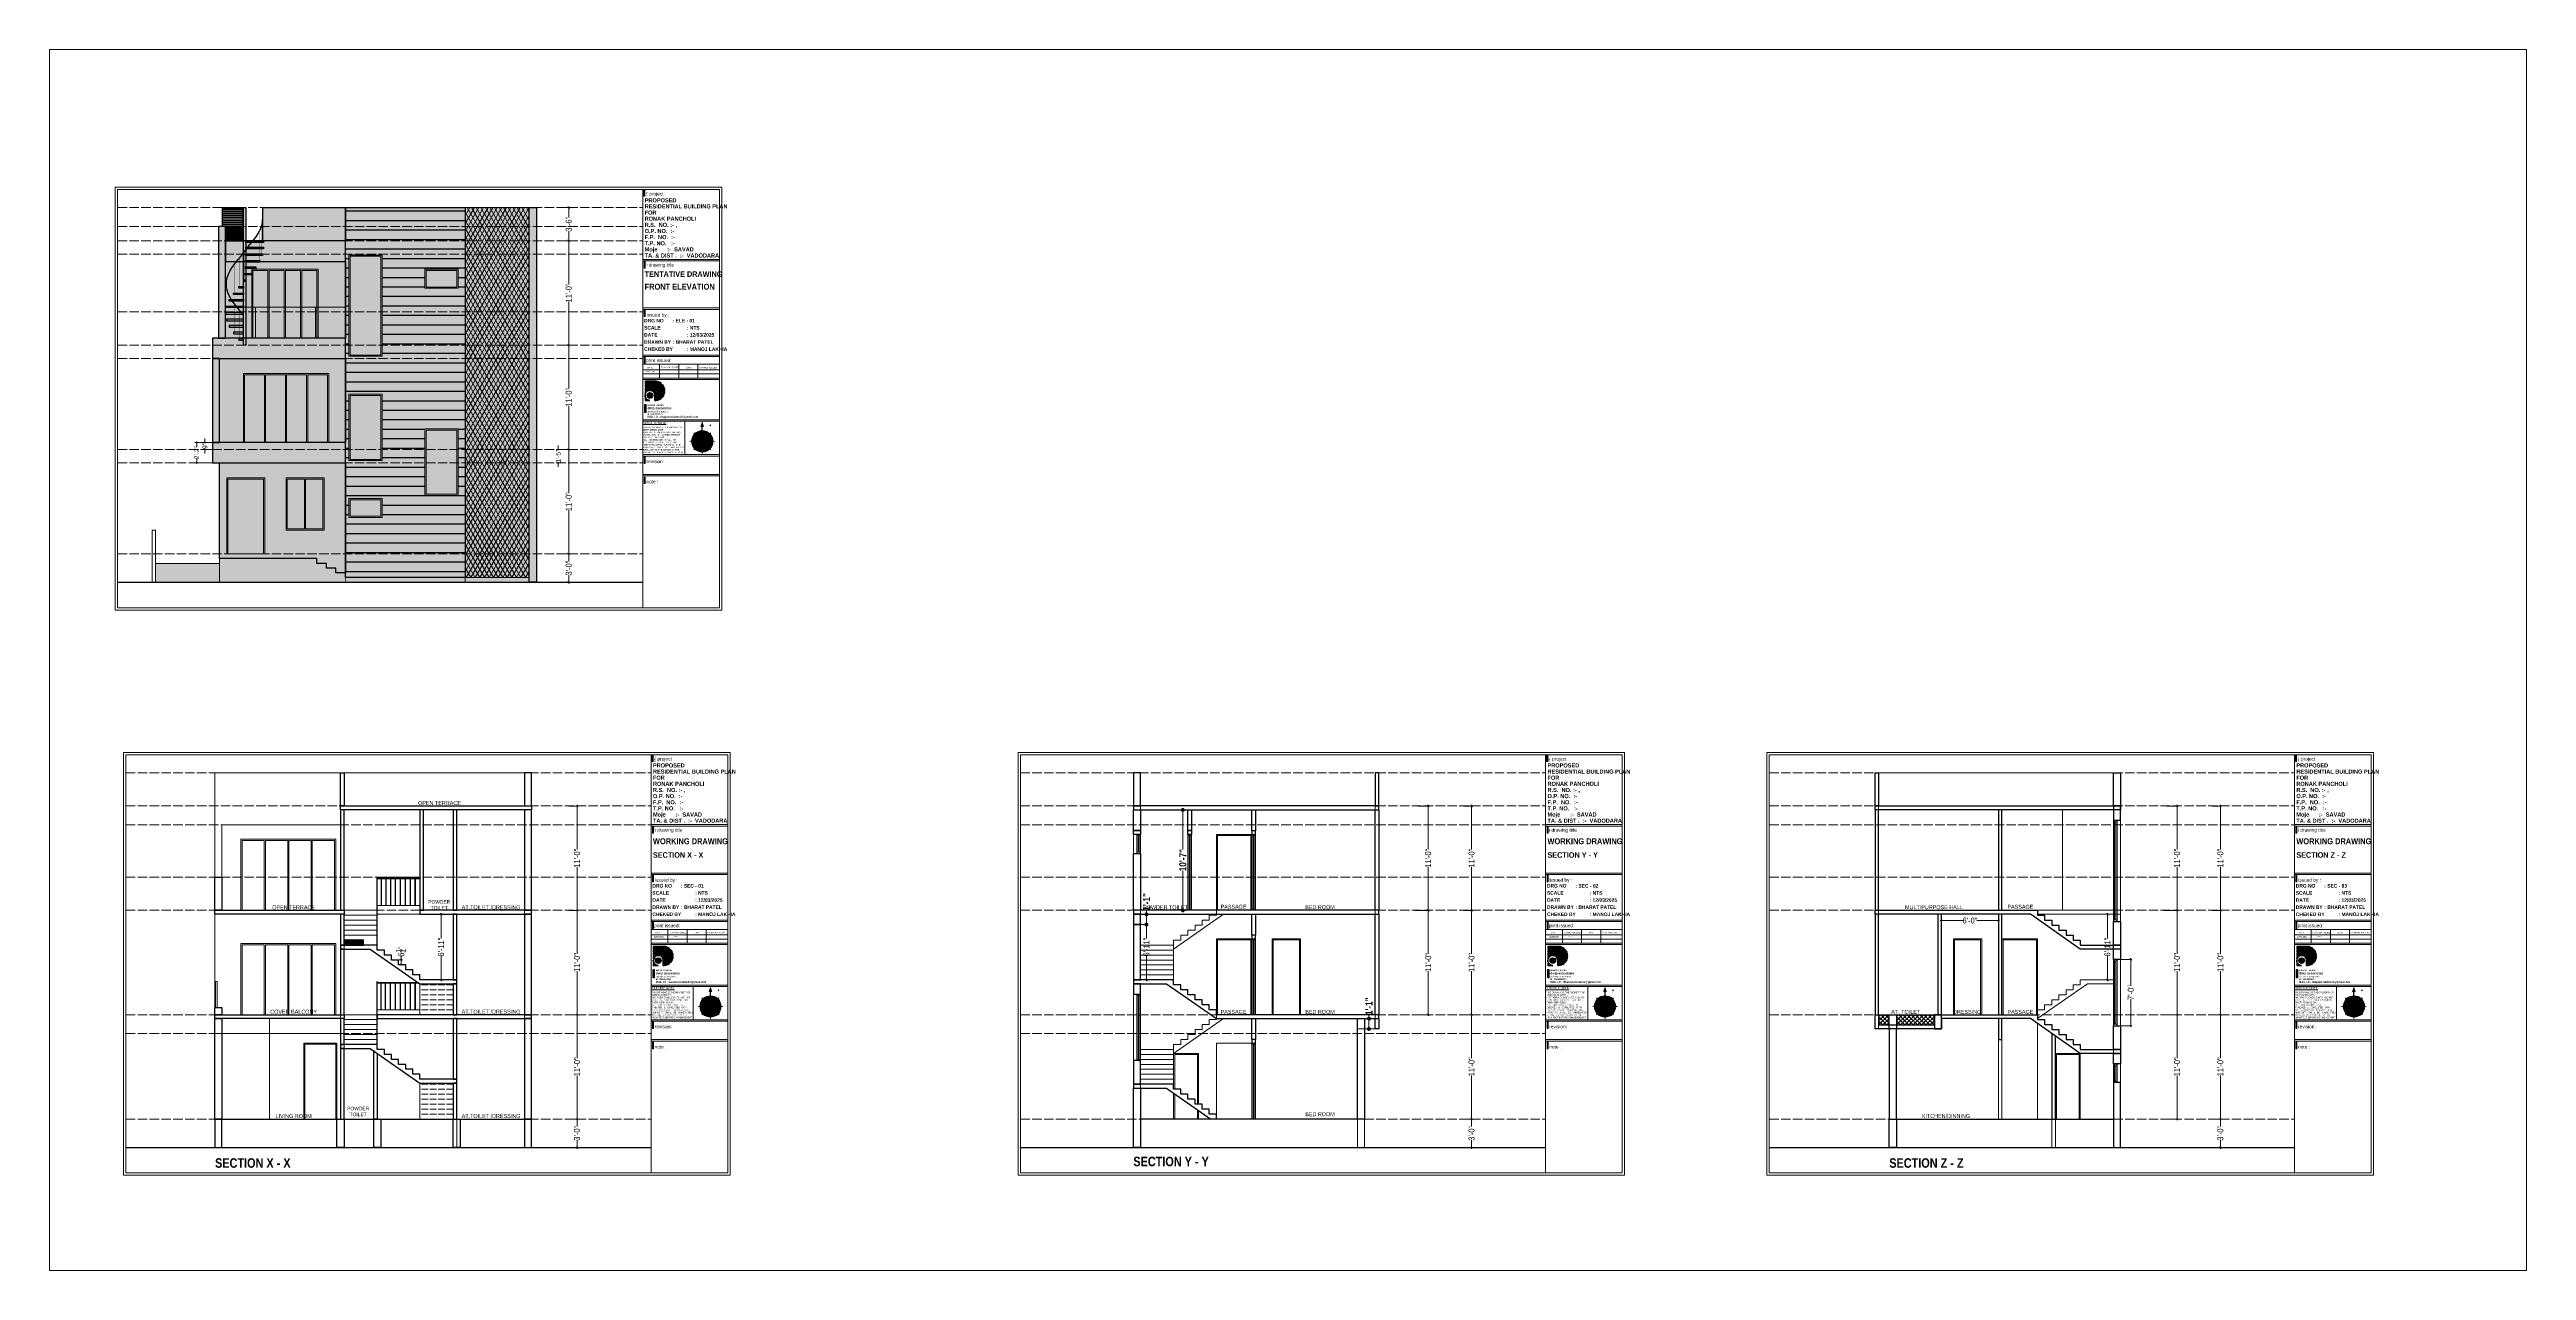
# Model space of a CAD drawing. Header units: millimetres. Extents: x 56222 to 3066687, y -650199 to -121287.
# Drawn here: x 151738 to 154870, y -176352 to -174808 of the extents above; entities that cross this region are included whole.
import ezdxf
from ezdxf.enums import TextEntityAlignment as Align

# ---------------------------------------------------------------- set-up
doc = ezdxf.new("R2010")
doc.units = ezdxf.units.MM
doc.header["$MEASUREMENT"] = 0
doc.header["$PDMODE"] = 35
doc.linetypes.add('ACAD_ISO02W100', pattern=[15, 12, -3])
doc.layers.get('Defpoints').update_dxf_attribs({"color": 220})
for name, color, linetype, lineweight in [('@~LEVEL GRID LINE', 43, 'ACAD_ISO02W100', 9), ('ELEVATION', 250, 'Continuous', 9), ('ELEVATION ( D~W~RaiL )', 250, 'Continuous', 9), ('ELEVATION ( HATCH )', 251, 'Continuous', 9), ('ELEVATION ( SPIRAL STAIR )', 250, 'Continuous', 9), ('ELEVATION ( WALL COLOUR ) X_', 7, 'Continuous', 9), ('FURNI', 25, 'Continuous', 5), ('plot boundary', 26, 'Continuous', 30), ('SECTION', 7, 'Continuous', 9), ('SECTION ( DIM )', 250, 'Continuous', 18), ('SECTION ( D~W~RaiL )', 250, 'Continuous', 18), ('SECTION ( GLASS  COLOUR ) X_', 7, 'Continuous', 9), ('SECTION ( HATCH  )', 252, 'Continuous', 9), ('SECTION ( PLine )', 251, 'Continuous', 30), ('SECTION ( SLAB PLine )', 104, 'Continuous', 30), ('STAIRCASE', 45, 'Continuous', 25), ('X_SHEET', 7, 'Continuous', 9), ('XX~SLAB ( BEAM )~ ( DIM )', 7, 'Continuous', 9)]:
    doc.layers.add(name, color=color, linetype=linetype, lineweight=lineweight)
for name, color, linetype in [('ELEVATION ( GLASS COLOUR ) X_', 7, 'Continuous'), ('ELEVATION )~BOUNDRY ~( WALL COLOUR ) _', 7, 'Continuous'), ('SECTION ( Text )', 250, 'Continuous')]:
    doc.layers.add(name, color=color, linetype=linetype)
doc.styles.add("AR_0'-0", font='arial.ttf')
doc.styles.add('AR_6', font='arial.ttf', dxfattribs={"height": 6})
doc.styles.add('Cn BT~6', font='swissc.ttf', dxfattribs={"height": 6})
doc.styles.add("Cn_BT_0'-0", font='swissc.ttf')
doc.styles.add('Cn_BT_7½', font='swissc.ttf', dxfattribs={"height": 7.5})
doc.styles.add('Cn_BT_9 ( BOLD )', font='swisscb.ttf', dxfattribs={"height": 9})
doc.styles.add('DUTCH801', font='dutcheb.ttf', dxfattribs={"height": 6.5})
doc.styles.add('KATHA', font='swissc.ttf')
doc.styles.get("Standard").update_dxf_attribs({"font": 'arial.ttf', "height": 6})
doc.dimstyles.new('Cn BT~6', dxfattribs={"dimtxt": 0.18, "dimasz": 2.5, "dimexe": 2.5, "dimexo": 0, "dimgap": 0.09, "dimtad": 0, "dimdec": 3, "dimzin": 3, "dimdsep": 46, "dimlunit": 4, "dimtxsty": 'Cn BT~6', "dimblk": 'DOT', "dimcen": 0.09, "dimdle": 2, "dimclrd": 250, "dimclre": 250, "dimclrt": 5, "dimadec": 0, "dimazin": 0, "dimtfac": 0.75, "dimtdec": 3, "dimtofl": 0, "dimtmove": 0, "dimatfit": 3, "dimfxl": 1, "dimtolj": 1, "dimtzin": 0, "dimlwd": 15, "dimlwe": 15, "dimarcsym": 0})
doc.dimstyles.new('Cn_BT_7½', dxfattribs={"dimtxt": 9, "dimasz": 3, "dimexe": 1.5, "dimexo": 0, "dimgap": 0.09, "dimtad": 0, "dimdec": 3, "dimzin": 3, "dimdsep": 46, "dimlunit": 4, "dimtxsty": 'Cn_BT_7½', "dimblk": 'ARCHTICK', "dimcen": 0.09, "dimdle": 1.5, "dimclrd": 251, "dimclre": 251, "dimclrt": 14, "dimadec": 0, "dimazin": 0, "dimtfac": 0.75, "dimtdec": 3, "dimtofl": 0, "dimtmove": 0, "dimatfit": 3, "dimfxl": 0, "dimtolj": 1, "dimtzin": 0, "dimlwd": 15, "dimlwe": 15, "dimarcsym": 0})
doc.dimstyles.new('Cn_BT_9 ( BOLD )', dxfattribs={"dimtxt": 9, "dimasz": 5, "dimexe": 1.5, "dimexo": 0, "dimgap": 0.09, "dimtad": 0, "dimzin": 3, "dimdsep": 46, "dimlunit": 4, "dimtxsty": 'Cn_BT_9 ( BOLD )', "dimblk": 'DOT', "dimcen": 0.09, "dimdle": 1.5, "dimclrd": 251, "dimclre": 251, "dimclrt": 5, "dimadec": 0, "dimazin": 0, "dimtfac": 0.75, "dimtofl": 0, "dimtmove": 0, "dimatfit": 3, "dimfxl": 0, "dimtolj": 1, "dimtzin": 0, "dimlwd": 15, "dimlwe": 15, "dimarcsym": 0})

# ---------------------------------------------------------------- blocks, each defined once
blk = doc.blocks.new('_ArchTick')
at = {"color": 0, "linetype": 'ByBlock', "const_width": 0.15}
blk.add_lwpolyline([(-0.5, -0.5), (0.5, 0.5)], dxfattribs=at)
blk = doc.blocks.new('*D245')
at = {"layer": 'Defpoints', "color": 0, "transparency": 16777216}
for p in [(154340.6, -175901.8), (154348.2, -175901.8), (154348.2, -175984.8)]:
    blk.add_point(p, dxfattribs=at)
at = {"layer": 'SECTION ( DIM )', "color": 251, "lineweight": 15, "transparency": 16777216}
for p, q in [((154348.2, -175901.8), (154339.1, -175901.8)), ((154340.6, -175900.3), (154340.6, -175932.3)), ((154340.6, -175986.3), (154340.6, -175954.3)), ((154348.2, -175984.8), (154339.1, -175984.8))]:
    blk.add_line(p, q, dxfattribs=at)
at = {"layer": 'SECTION ( DIM )', "color": 251, "lineweight": 15, "transparency": 16777216, "xscale": 3, "yscale": 3, "zscale": 3}
for p, rotation in [((154340.6, -175901.8), 90), ((154340.6, -175984.8), 270)]:
    blk.add_blockref('_ArchTick', p, dxfattribs=dict(at, rotation=rotation))
at = {"layer": 'SECTION ( DIM )', "color": 14, "transparency": 16777216, "insert": (154340.6, -175943.3), "char_height": 7.5, "attachment_point": 5, "rotation": 90, "style": 'Cn_BT_7½'}
blk.add_mtext('\\A1;6\'-11"', dxfattribs=at)
blk = doc.blocks.new('*D244')
at = {"layer": 'Defpoints', "color": 0, "transparency": 16777216}
for p in [(154419.8, -176028.8), (154428.6, -176028.8), (154419.8, -176160.8)]:
    blk.add_point(p, dxfattribs=at)
at = {"layer": 'SECTION ( DIM )', "color": 251, "lineweight": 15, "transparency": 16777216}
for p, q in [((154419.8, -176028.8), (154430.1, -176028.8)), ((154428.6, -176027.3), (154428.6, -176083.9)), ((154428.6, -176162.3), (154428.6, -176105.6)), ((154419.8, -176160.8), (154430.1, -176160.8))]:
    blk.add_line(p, q, dxfattribs=at)
at = {"layer": 'SECTION ( DIM )', "color": 251, "lineweight": 15, "transparency": 16777216, "xscale": 3, "yscale": 3, "zscale": 3}
for p, rotation in [((154428.6, -176028.8), 90), ((154428.6, -176160.8), 270)]:
    blk.add_blockref('_ArchTick', p, dxfattribs=dict(at, rotation=rotation))
at = {"layer": 'SECTION ( DIM )', "color": 14, "transparency": 16777216, "insert": (154428.6, -176094.8), "char_height": 7.5, "attachment_point": 5, "rotation": 90, "style": 'Cn_BT_7½'}
blk.add_mtext('\\A1;11\'-0"', dxfattribs=at)
blk = doc.blocks.new('*D243')
at = {"layer": 'Defpoints', "color": 0, "transparency": 16777216}
for p in [(154411.8, -175896.8), (154428.6, -175896.8), (154419.8, -176028.8)]:
    blk.add_point(p, dxfattribs=at)
at = {"layer": 'SECTION ( DIM )', "color": 251, "lineweight": 15, "transparency": 16777216}
for p, q in [((154411.8, -175896.8), (154430.1, -175896.8)), ((154428.6, -175895.3), (154428.6, -175951.9)), ((154428.6, -176030.3), (154428.6, -175973.6)), ((154419.8, -176028.8), (154430.1, -176028.8))]:
    blk.add_line(p, q, dxfattribs=at)
at = {"layer": 'SECTION ( DIM )', "color": 251, "lineweight": 15, "transparency": 16777216, "xscale": 3, "yscale": 3, "zscale": 3}
for p, rotation in [((154428.6, -175896.8), 90), ((154428.6, -176028.8), 270)]:
    blk.add_blockref('_ArchTick', p, dxfattribs=dict(at, rotation=rotation))
at = {"layer": 'SECTION ( DIM )', "color": 14, "transparency": 16777216, "insert": (154428.6, -175962.8), "char_height": 7.5, "attachment_point": 5, "rotation": 90, "style": 'Cn_BT_7½'}
blk.add_mtext('\\A1;11\'-0"', dxfattribs=at)
blk = doc.blocks.new('*D242')
at = {"layer": 'Defpoints', "color": 0, "transparency": 16777216}
for p in [(154415.1, -175764.8), (154428.6, -175764.8), (154411.8, -175896.8)]:
    blk.add_point(p, dxfattribs=at)
at = {"layer": 'SECTION ( DIM )', "color": 251, "lineweight": 15, "transparency": 16777216}
for p, q in [((154415.1, -175764.8), (154430.1, -175764.8)), ((154428.6, -175763.3), (154428.6, -175819.9)), ((154428.6, -175898.3), (154428.6, -175841.6)), ((154411.8, -175896.8), (154430.1, -175896.8))]:
    blk.add_line(p, q, dxfattribs=at)
at = {"layer": 'SECTION ( DIM )', "color": 251, "lineweight": 15, "transparency": 16777216, "xscale": 3, "yscale": 3, "zscale": 3}
for p, rotation in [((154428.6, -175764.8), 90), ((154428.6, -175896.8), 270)]:
    blk.add_blockref('_ArchTick', p, dxfattribs=dict(at, rotation=rotation))
at = {"layer": 'SECTION ( DIM )', "color": 14, "transparency": 16777216, "insert": (154428.6, -175830.8), "char_height": 7.5, "attachment_point": 5, "rotation": 90, "style": 'Cn_BT_7½'}
blk.add_mtext('\\A1;11\'-0"', dxfattribs=at)
blk = doc.blocks.new('*D241')
at = {"layer": 'Defpoints', "color": 0, "transparency": 16777216}
for p in [(152395, -176028.8), (152395, -176160.8), (152405.2, -176160.8)]:
    blk.add_point(p, dxfattribs=at)
at = {"layer": 'SECTION ( DIM )', "color": 251, "lineweight": 15, "transparency": 16777216}
for p, q in [((152395, -176028.8), (152406.7, -176028.8)), ((152405.2, -176027.3), (152405.2, -176083.9)), ((152405.2, -176162.3), (152405.2, -176105.6)), ((152395, -176160.8), (152406.7, -176160.8))]:
    blk.add_line(p, q, dxfattribs=at)
at = {"layer": 'SECTION ( DIM )', "color": 251, "lineweight": 15, "transparency": 16777216, "xscale": 3, "yscale": 3, "zscale": 3}
for p, rotation in [((152405.2, -176028.8), 90), ((152405.2, -176160.8), 270)]:
    blk.add_blockref('_ArchTick', p, dxfattribs=dict(at, rotation=rotation))
at = {"layer": 'SECTION ( DIM )', "color": 14, "transparency": 16777216, "insert": (152405.2, -176094.8), "char_height": 7.5, "attachment_point": 5, "rotation": 90, "style": 'Cn_BT_7½'}
blk.add_mtext('\\A1;11\'-0"', dxfattribs=at)
blk = doc.blocks.new('*D240')
at = {"layer": 'Defpoints', "color": 0, "transparency": 16777216}
for p in [(152395, -176160.8), (152395, -176196.8), (152405.2, -176196.8)]:
    blk.add_point(p, dxfattribs=at)
at = {"layer": 'SECTION', "color": 251, "lineweight": 15, "transparency": 16777216}
for p, q in [((152395, -176160.8), (152406.7, -176160.8)), ((152405.2, -176159.3), (152405.2, -176170.2)), ((152405.2, -176198.3), (152405.2, -176187.3)), ((152395, -176196.8), (152406.7, -176196.8))]:
    blk.add_line(p, q, dxfattribs=at)
at = {"layer": 'SECTION', "color": 251, "lineweight": 15, "transparency": 16777216, "xscale": 3, "yscale": 3, "zscale": 3}
for p, rotation in [((152405.2, -176160.8), 90), ((152405.2, -176196.8), 270)]:
    blk.add_blockref('_ArchTick', p, dxfattribs=dict(at, rotation=rotation))
at = {"layer": 'SECTION', "color": 14, "transparency": 16777216, "insert": (152405.2, -176178.8), "char_height": 7.5, "attachment_point": 5, "rotation": 90, "style": 'Cn_BT_7½'}
blk.add_mtext('\\A1;3\'-0"', dxfattribs=at)
blk = doc.blocks.new('*D239')
at = {"layer": 'Defpoints', "color": 0, "transparency": 16777216}
for p in [(152395, -175896.8), (152405.2, -175896.8), (152395, -176028.8)]:
    blk.add_point(p, dxfattribs=at)
at = {"layer": 'SECTION ( DIM )', "color": 251, "lineweight": 15, "transparency": 16777216}
for p, q in [((152395, -175896.8), (152406.7, -175896.8)), ((152405.2, -175895.3), (152405.2, -175951.9)), ((152405.2, -176030.3), (152405.2, -175973.6)), ((152395, -176028.8), (152406.7, -176028.8))]:
    blk.add_line(p, q, dxfattribs=at)
at = {"layer": 'SECTION ( DIM )', "color": 251, "lineweight": 15, "transparency": 16777216, "xscale": 3, "yscale": 3, "zscale": 3}
for p, rotation in [((152405.2, -175896.8), 90), ((152405.2, -176028.8), 270)]:
    blk.add_blockref('_ArchTick', p, dxfattribs=dict(at, rotation=rotation))
at = {"layer": 'SECTION ( DIM )', "color": 14, "transparency": 16777216, "insert": (152405.2, -175962.8), "char_height": 7.5, "attachment_point": 5, "rotation": 90, "style": 'Cn_BT_7½'}
blk.add_mtext('\\A1;11\'-0"', dxfattribs=at)
blk = doc.blocks.new('*D238')
at = {"layer": 'Defpoints', "color": 0, "transparency": 16777216}
for p in [(152395, -175764.8), (152405.2, -175764.8), (152395, -175896.8)]:
    blk.add_point(p, dxfattribs=at)
at = {"layer": 'SECTION ( DIM )', "color": 251, "lineweight": 15, "transparency": 16777216}
for p, q in [((152395, -175764.8), (152406.7, -175764.8)), ((152405.2, -175763.3), (152405.2, -175819.9)), ((152405.2, -175898.3), (152405.2, -175841.6)), ((152395, -175896.8), (152406.7, -175896.8))]:
    blk.add_line(p, q, dxfattribs=at)
at = {"layer": 'SECTION ( DIM )', "color": 251, "lineweight": 15, "transparency": 16777216, "xscale": 3, "yscale": 3, "zscale": 3}
for p, rotation in [((152405.2, -175764.8), 90), ((152405.2, -175896.8), 270)]:
    blk.add_blockref('_ArchTick', p, dxfattribs=dict(at, rotation=rotation))
at = {"layer": 'SECTION ( DIM )', "color": 14, "transparency": 16777216, "insert": (152405.2, -175830.8), "char_height": 7.5, "attachment_point": 5, "rotation": 90, "style": 'Cn_BT_7½'}
blk.add_mtext('\\A1;11\'-0"', dxfattribs=at)
blk = doc.blocks.new('NORTH')
h = blk.add_hatch(color=9)
h.set_gradient(color1=(201, 201, 201), color2=(237, 237, 237), one_color=1, tint=0.93, name='SPHERICAL')
edge = h.paths.add_edge_path()
edge.add_arc((329168.4, -156620.1), 24.1, 0, 360)
at = {"layer": 'X_SHEET'}
for color, points in [(47, [(329153.4, -156609.4), (329153.4, -156605.1), (329157.7, -156605.1)]), (224, [(329168.4, -156574.8), (329168.4, -156588.4), (329164.1, -156586.7)]), (47, [(329165.3, -156602), (329168.4, -156598.9), (329171.4, -156602)]), (230, [(329172.6, -156586.7), (329168.4, -156588.4), (329168.4, -156574.8)]), (47, [(329179, -156605.1), (329183.3, -156605.1), (329183.3, -156609.4)]), (224, [(329143.4, -156619.9), (329144.3, -156618.2), (329138.4, -156619.9)]), (230, [(329144.3, -156621.6), (329143.4, -156619.9), (329138.4, -156619.9)]), (47, [(329147.2, -156620), (329150.3, -156617), (329150.3, -156623.1)]), (47, [(329153.4, -156635), (329153.4, -156630.7), (329157.7, -156635)]), (47, [(329171.4, -156638.2), (329165.3, -156638.1), (329168.3, -156641.2)]), (230, [(329166.7, -156644.1), (329168.4, -156645), (329168.4, -156650.1)]), (224, [(329168.4, -156645), (329170.1, -156644.1), (329168.4, -156650.1)]), (47, [(329179, -156635), (329183.3, -156630.7), (329183.3, -156635)]), (47, [(329186.5, -156623.1), (329186.5, -156617), (329189.5, -156620.1)]), (224, [(329193.3, -156619.9), (329192.5, -156618.2), (329198.4, -156619.9)]), (230, [(329192.5, -156621.6), (329193.3, -156619.9), (329198.4, -156619.9)])]:
    blk.add_hatch(color=color, dxfattribs=at).paths.add_polyline_path(points)
at = {"color": 250, "lineweight": 9}
for p, q in [((329146.1, -156610.8), (329166.6, -156619.3)), ((329151.3, -156603), (329149.2, -156600.9)), ((329167.6, -156618.3), (329159.1, -156597.8)), ((329169.1, -156618.3), (329177.6, -156597.8)), ((329170.1, -156619.3), (329190.7, -156610.8)), ((329185.4, -156603), (329187.6, -156600.9)), ((329146.1, -156629.3), (329166.6, -156620.8)), ((329151.3, -156637.1), (329149.2, -156639.2)), ((329159.1, -156642.4), (329167.6, -156621.8)), ((329177.6, -156642.4), (329169.1, -156621.8)), ((329170.1, -156620.8), (329190.7, -156629.3)), ((329185.4, -156637.1), (329187.6, -156639.2))]:
    blk.add_line(p, q, dxfattribs=at)
at = {"color": 254, "lineweight": 5}
for p, q in [((329167, -156618.7), (329163.3, -156615)), ((329168.4, -156618.2), (329168.4, -156612.9)), ((329169.7, -156618.7), (329173.4, -156615)), ((329185.4, -156582.8), (329187.6, -156585)), ((329166.5, -156620.1), (329161.2, -156620.1)), ((329167, -156621.4), (329163.3, -156625.1)), ((329168.4, -156621.9), (329168.4, -156627.2)), ((329169.7, -156621.4), (329173.4, -156625.1)), ((329170.2, -156620.1), (329175.5, -156620.1))]:
    blk.add_line(p, q, dxfattribs=at)
at = {"color": 1}
blk.add_line((329171.1, -156626.7), (329169.1, -156621.8), dxfattribs=at)
at = {"lineweight": 9}
for radius in [24.1, 21.1, 10.2, 7.18, 1.88]:
    blk.add_circle((329168.4, -156620.1), radius, dxfattribs=at)
at = {"layer": 'X_SHEET', "color": 29, "linetype": 'Continuous', "lineweight": 25}
blk.add_line((329168.4, -156595.9), (329168.4, -156588.4), dxfattribs=at)
at = {"layer": 'X_SHEET', "color": 26, "linetype": 'ByBlock', "lineweight": -2, "style": 'DUTCH801'}
for s, rotation, p in [('NW', 44.9141, (329156.2, -156607.4)), ('N', 359.9141, (329168.3, -156602.4)), ('S', 359.9141, (329168.4, -156634.9)), ('SE', 44.9141, (329178.9, -156630.5))]:
    blk.add_text(s, height=2.7, rotation=rotation, dxfattribs=at).set_placement(p, align=Align.TOP_CENTER)
for s, rotation, p in [('NE', 314.9141, (329178.9, -156609.6)), ('W', 89.9141, (329153.5, -156620)), ('SW', 314.9141, (329156.3, -156632.7)), ('E', 89.9141, (329186.1, -156619.8))]:
    blk.add_text(s, height=2.7, rotation=rotation, dxfattribs=at).set_placement(p, align=Align.CENTER)
blk = doc.blocks.new('logo')
at = {"layer": 'STAIRCASE', "linetype": 'Continuous', "ltscale": 15}
h = blk.add_hatch(color=0, dxfattribs=at)
edge = h.paths.add_edge_path()
edge.add_line((52190, -8439), (52132, -8439))
edge.add_line((52132, -8439), (52132, -8451))
edge.add_line((52132, -8451), (52219, -8451))
edge.add_arc((52186, -8490), 51, 49.5898, 85.3906)
edge = h.paths.add_edge_path()
edge.add_line((52225, -8457), (52132, -8457))
edge.add_line((52132, -8457), (52132, -8469))
edge.add_line((52132, -8469), (52233, -8469))
edge.add_arc((52186, -8490), 51, 24.196, 40.1809)
edge = h.paths.add_edge_path()
edge.add_line((52235, -8475), (52132, -8475))
edge.add_line((52132, -8475), (52132, -8487))
edge.add_line((52132, -8487), (52237, -8487))
edge.add_arc((52186, -8490), 51, 3.3421, 17.076)
edge = h.paths.add_edge_path()
edge.add_line((52237, -8493), (52175, -8493))
edge.add_arc((52158, -8514), 26.8, 19.8001, 51.8901, ccw=False)
edge.add_line((52184, -8505), (52235, -8505))
edge.add_arc((52186, -8490), 51, 342.9464, 356.6794)
edge = h.paths.add_edge_path()
edge.add_line((52233, -8511), (52184, -8511))
edge.add_line((52184, -8511), (52184, -8523))
edge.add_line((52184, -8523), (52225, -8523))
edge.add_arc((52186, -8490), 51, 319.8472, 335.8275)
edge = h.paths.add_edge_path()
edge.add_line((52219, -8528), (52184, -8528))
edge.add_line((52184, -8528), (52184, -8540))
edge.add_line((52184, -8540), (52190, -8540))
edge.add_arc((52186, -8490), 51, 274.8693, 310.4434)
edge = h.paths.add_edge_path()
edge.add_line((52136, -8528), (52132, -8528))
edge.add_line((52132, -8528), (52132, -8540))
edge.add_line((52132, -8540), (52158, -8540))
edge.add_arc((52158, -8514), 26.8, 213.4982, 270, ccw=False)
edge = h.paths.add_edge_path()
edge.add_line((52132, -8514), (52132, -8523))
edge.add_line((52132, -8523), (52133, -8523))
edge.add_arc((52158, -8514), 26.8, 180, 199.307, ccw=False)
edge = h.paths.add_edge_path()
edge.add_line((52132, -8511), (52132, -8511))
edge.add_line((52132, -8511), (52132, -8514))
edge.add_arc((52158, -8514), 26.8, 173.2545, 180, ccw=False)
edge = h.paths.add_edge_path()
edge.add_line((52142, -8493), (52132, -8493))
edge.add_line((52132, -8493), (52132, -8505))
edge.add_line((52132, -8505), (52133, -8505))
edge.add_arc((52158, -8514), 26.8, 128.1099, 160.1999, ccw=False)
edge = h.paths.add_edge_path()
edge.add_arc((52158, -8514), 14.8, 0, 360)
at = {"layer": 'STAIRCASE', "color": 0, "linetype": 'Continuous', "ltscale": 15}
blk.add_line((52184, -8540), (52184, -8505), dxfattribs=at)
for points in [[(52190, -8439), (52132, -8439), (52132, -8451), (52219, -8451, 0.157494)], [(52225, -8457), (52132, -8457), (52132, -8469), (52233, -8469, 0.06986)], [(52235, -8475), (52132, -8475), (52132, -8487), (52237, -8487, 0.059998)], [(52142, -8493), (52132, -8493), (52132, -8505), (52133, -8505, -0.140942)], [(52237, -8493), (52175, -8493, -0.140942), (52184, -8505), (52235, -8505, 0.059993)], [(52132, -8511), (52132, -8511), (52132, -8514, -0.029441)], [(52132, -8514), (52132, -8523), (52133, -8523, -0.084443)], [(52136, -8528), (52132, -8528), (52132, -8540), (52158, -8540, -0.251655)], [(52233, -8511), (52184, -8511), (52184, -8523), (52225, -8523, 0.069841)], [(52219, -8528), (52184, -8528), (52184, -8540), (52190, -8540, 0.15648)]]:
    blk.add_lwpolyline(points, format="xyb", close=True, dxfattribs=at)
blk.add_circle((52158, -8514), 14.8, dxfattribs=at)
blk.add_arc((52158, -8514), 26.8, 19.8001, 270, dxfattribs=at)
blk = doc.blocks.new('*D237')
at = {"layer": 'Defpoints', "color": 0, "transparency": 16777216}
for p in [(152227.7, -175901.8), (152227.7, -175984.8), (152233.3, -175984.8)]:
    blk.add_point(p, dxfattribs=at)
at = {"layer": 'SECTION', "color": 251, "lineweight": 15, "transparency": 16777216}
for p, q in [((152227.7, -175901.8), (152234.8, -175901.8)), ((152233.3, -175900.3), (152233.3, -175932.3)), ((152233.3, -175986.3), (152233.3, -175954.3)), ((152227.7, -175984.8), (152234.8, -175984.8))]:
    blk.add_line(p, q, dxfattribs=at)
at = {"layer": 'SECTION', "color": 251, "lineweight": 15, "transparency": 16777216, "xscale": 3, "yscale": 3, "zscale": 3}
for p, rotation in [((152233.3, -175901.8), 90), ((152233.3, -175984.8), 270)]:
    blk.add_blockref('_ArchTick', p, dxfattribs=dict(at, rotation=rotation))
at = {"layer": 'SECTION', "color": 14, "transparency": 16777216, "insert": (152233.3, -175943.3), "char_height": 7.5, "attachment_point": 5, "rotation": 90, "style": 'Cn_BT_7½'}
blk.add_mtext('\\A1;6\'-11"', dxfattribs=at)
blk = doc.blocks.new('*D236')
at = {"layer": 'Defpoints', "color": 0, "transparency": 16777216}
for p in [(152179.6, -175959.6), (152179.6, -175965.9), (152182.9, -175965.9)]:
    blk.add_point(p, dxfattribs=at)
at = {"layer": 'SECTION', "color": 251, "lineweight": 15, "transparency": 16777216}
for p, q in [((152179.6, -175959.6), (152184.4, -175959.6)), ((152179.6, -175965.9), (152184.4, -175965.9)), ((152182.9, -175959.6), (152182.9, -175954.4)), ((152182.9, -175965.9), (152182.9, -175958.1))]:
    blk.add_line(p, q, dxfattribs=at)
at = {"layer": 'SECTION', "color": 251, "lineweight": 15, "transparency": 16777216, "xscale": 3, "yscale": 3, "zscale": 3}
for p, rotation in [((152182.9, -175959.6), 90), ((152182.9, -175965.9), 270)]:
    blk.add_blockref('_ArchTick', p, dxfattribs=dict(at, rotation=rotation))
at = {"layer": 'SECTION', "color": 14, "transparency": 16777216, "insert": (152182.9, -175949), "char_height": 7.5, "attachment_point": 5, "rotation": 90, "style": 'Cn_BT_7½'}
blk.add_mtext('\\A1;6{\\H0.750000x;\\S1/4;}"', dxfattribs=at)
blk = doc.blocks.new('*D235')
at = {"layer": 'Defpoints', "color": 0, "transparency": 16777216}
for p in [(154473.2, -176028.8), (154473.2, -176160.8), (154483.4, -176160.8)]:
    blk.add_point(p, dxfattribs=at)
at = {"layer": 'SECTION ( DIM )', "color": 251, "lineweight": 15, "transparency": 16777216}
for p, q in [((154473.2, -176028.8), (154484.9, -176028.8)), ((154483.4, -176027.3), (154483.4, -176083.9)), ((154483.4, -176162.3), (154483.4, -176105.6)), ((154473.2, -176160.8), (154484.9, -176160.8))]:
    blk.add_line(p, q, dxfattribs=at)
at = {"layer": 'SECTION ( DIM )', "color": 251, "lineweight": 15, "transparency": 16777216, "xscale": 3, "yscale": 3, "zscale": 3}
for p, rotation in [((154483.4, -176028.8), 90), ((154483.4, -176160.8), 270)]:
    blk.add_blockref('_ArchTick', p, dxfattribs=dict(at, rotation=rotation))
at = {"layer": 'SECTION ( DIM )', "color": 14, "transparency": 16777216, "insert": (154483.4, -176094.8), "char_height": 7.5, "attachment_point": 5, "rotation": 90, "style": 'Cn_BT_7½'}
blk.add_mtext('\\A1;11\'-0"', dxfattribs=at)
blk = doc.blocks.new('*D234')
at = {"layer": 'Defpoints', "color": 0, "transparency": 16777216}
for p in [(154473.2, -176160.8), (154473.2, -176196.8), (154483.4, -176196.8)]:
    blk.add_point(p, dxfattribs=at)
at = {"layer": 'SECTION', "color": 251, "lineweight": 15, "transparency": 16777216}
for p, q in [((154473.2, -176160.8), (154484.9, -176160.8)), ((154483.4, -176159.3), (154483.4, -176170.2)), ((154483.4, -176198.3), (154483.4, -176187.3)), ((154473.2, -176196.8), (154484.9, -176196.8))]:
    blk.add_line(p, q, dxfattribs=at)
at = {"layer": 'SECTION', "color": 251, "lineweight": 15, "transparency": 16777216, "xscale": 3, "yscale": 3, "zscale": 3}
for p, rotation in [((154483.4, -176160.8), 90), ((154483.4, -176196.8), 270)]:
    blk.add_blockref('_ArchTick', p, dxfattribs=dict(at, rotation=rotation))
at = {"layer": 'SECTION', "color": 14, "transparency": 16777216, "insert": (154483.4, -176178.8), "char_height": 7.5, "attachment_point": 5, "rotation": 90, "style": 'Cn_BT_7½'}
blk.add_mtext('\\A1;3\'-0"', dxfattribs=at)
blk = doc.blocks.new('*D233')
at = {"layer": 'Defpoints', "color": 0, "transparency": 16777216}
for p in [(154473.2, -175896.8), (154483.4, -175896.8), (154473.2, -176028.8)]:
    blk.add_point(p, dxfattribs=at)
at = {"layer": 'SECTION ( DIM )', "color": 251, "lineweight": 15, "transparency": 16777216}
for p, q in [((154473.2, -175896.8), (154484.9, -175896.8)), ((154483.4, -175895.3), (154483.4, -175951.9)), ((154483.4, -176030.3), (154483.4, -175973.6)), ((154473.2, -176028.8), (154484.9, -176028.8))]:
    blk.add_line(p, q, dxfattribs=at)
at = {"layer": 'SECTION ( DIM )', "color": 251, "lineweight": 15, "transparency": 16777216, "xscale": 3, "yscale": 3, "zscale": 3}
for p, rotation in [((154483.4, -175896.8), 90), ((154483.4, -176028.8), 270)]:
    blk.add_blockref('_ArchTick', p, dxfattribs=dict(at, rotation=rotation))
at = {"layer": 'SECTION ( DIM )', "color": 14, "transparency": 16777216, "insert": (154483.4, -175962.8), "char_height": 7.5, "attachment_point": 5, "rotation": 90, "style": 'Cn_BT_7½'}
blk.add_mtext('\\A1;11\'-0"', dxfattribs=at)
blk = doc.blocks.new('*D232')
at = {"layer": 'Defpoints', "color": 0, "transparency": 16777216}
for p in [(154473.2, -175764.8), (154483.4, -175764.8), (154473.2, -175896.8)]:
    blk.add_point(p, dxfattribs=at)
at = {"layer": 'SECTION ( DIM )', "color": 251, "lineweight": 15, "transparency": 16777216}
for p, q in [((154473.2, -175764.8), (154484.9, -175764.8)), ((154483.4, -175763.3), (154483.4, -175819.9)), ((154483.4, -175898.3), (154483.4, -175841.6)), ((154473.2, -175896.8), (154484.9, -175896.8))]:
    blk.add_line(p, q, dxfattribs=at)
at = {"layer": 'SECTION ( DIM )', "color": 251, "lineweight": 15, "transparency": 16777216, "xscale": 3, "yscale": 3, "zscale": 3}
for p, rotation in [((154483.4, -175764.8), 90), ((154483.4, -175896.8), 270)]:
    blk.add_blockref('_ArchTick', p, dxfattribs=dict(at, rotation=rotation))
at = {"layer": 'SECTION ( DIM )', "color": 14, "transparency": 16777216, "insert": (154483.4, -175830.8), "char_height": 7.5, "attachment_point": 5, "rotation": 90, "style": 'Cn_BT_7½'}
blk.add_mtext('\\A1;11\'-0"', dxfattribs=at)
blk = doc.blocks.new('*D231')
at = {"layer": 'Defpoints', "color": 0, "transparency": 16777216}
for p in [(153117.7, -175901.8), (153125.3, -175901.8), (153117.7, -175984.8)]:
    blk.add_point(p, dxfattribs=at)
at = {"layer": 'SECTION ( DIM )', "color": 251, "lineweight": 15, "transparency": 16777216}
for p, q in [((153117.7, -175901.8), (153126.8, -175901.8)), ((153125.3, -175900.3), (153125.3, -175932.3)), ((153125.3, -175986.3), (153125.3, -175954.3)), ((153117.7, -175984.8), (153126.8, -175984.8))]:
    blk.add_line(p, q, dxfattribs=at)
at = {"layer": 'SECTION ( DIM )', "color": 251, "lineweight": 15, "transparency": 16777216, "xscale": 3, "yscale": 3, "zscale": 3}
for p, rotation in [((153125.3, -175901.8), 90), ((153125.3, -175984.8), 270)]:
    blk.add_blockref('_ArchTick', p, dxfattribs=dict(at, rotation=rotation))
at = {"layer": 'SECTION ( DIM )', "color": 14, "transparency": 16777216, "insert": (153125.3, -175943.3), "char_height": 7.5, "attachment_point": 5, "rotation": 90, "style": 'Cn_BT_7½'}
blk.add_mtext('\\A1;6\'-11"', dxfattribs=at)
blk = doc.blocks.new('*D230')
at = {"layer": 'Defpoints', "color": 0, "transparency": 16777216}
for p in [(153464.8, -175896.8), (153481.6, -175896.8), (153472.8, -176028.8)]:
    blk.add_point(p, dxfattribs=at)
at = {"layer": 'SECTION ( DIM )', "color": 251, "lineweight": 15, "transparency": 16777216}
for p, q in [((153464.8, -175896.8), (153483.1, -175896.8)), ((153481.6, -175895.3), (153481.6, -175951.9)), ((153481.6, -176030.3), (153481.6, -175973.6)), ((153472.8, -176028.8), (153483.1, -176028.8))]:
    blk.add_line(p, q, dxfattribs=at)
at = {"layer": 'SECTION ( DIM )', "color": 251, "lineweight": 15, "transparency": 16777216, "xscale": 3, "yscale": 3, "zscale": 3}
for p, rotation in [((153481.6, -175896.8), 90), ((153481.6, -176028.8), 270)]:
    blk.add_blockref('_ArchTick', p, dxfattribs=dict(at, rotation=rotation))
at = {"layer": 'SECTION ( DIM )', "color": 14, "transparency": 16777216, "insert": (153481.6, -175962.8), "char_height": 7.5, "attachment_point": 5, "rotation": 90, "style": 'Cn_BT_7½'}
blk.add_mtext('\\A1;11\'-0"', dxfattribs=at)
blk = doc.blocks.new('*D229')
at = {"layer": 'Defpoints', "color": 0, "transparency": 16777216}
for p in [(153468.1, -175764.8), (153481.6, -175764.8), (153464.8, -175896.8)]:
    blk.add_point(p, dxfattribs=at)
at = {"layer": 'SECTION ( DIM )', "color": 251, "lineweight": 15, "transparency": 16777216}
for p, q in [((153468.1, -175764.8), (153483.1, -175764.8)), ((153481.6, -175763.3), (153481.6, -175819.9)), ((153481.6, -175898.3), (153481.6, -175841.6)), ((153464.8, -175896.8), (153483.1, -175896.8))]:
    blk.add_line(p, q, dxfattribs=at)
at = {"layer": 'SECTION ( DIM )', "color": 251, "lineweight": 15, "transparency": 16777216, "xscale": 3, "yscale": 3, "zscale": 3}
for p, rotation in [((153481.6, -175764.8), 90), ((153481.6, -175896.8), 270)]:
    blk.add_blockref('_ArchTick', p, dxfattribs=dict(at, rotation=rotation))
at = {"layer": 'SECTION ( DIM )', "color": 14, "transparency": 16777216, "insert": (153481.6, -175830.8), "char_height": 7.5, "attachment_point": 5, "rotation": 90, "style": 'Cn_BT_7½'}
blk.add_mtext('\\A1;11\'-0"', dxfattribs=at)
blk = doc.blocks.new('*D228')
at = {"layer": 'Defpoints', "color": 0, "transparency": 16777216}
for p in [(153526.2, -176028.8), (153526.2, -176160.8), (153536.4, -176160.8)]:
    blk.add_point(p, dxfattribs=at)
at = {"layer": 'SECTION ( DIM )', "color": 251, "lineweight": 15, "transparency": 16777216}
for p, q in [((153526.2, -176028.8), (153537.9, -176028.8)), ((153536.4, -176027.3), (153536.4, -176083.9)), ((153536.4, -176162.3), (153536.4, -176105.6)), ((153526.2, -176160.8), (153537.9, -176160.8))]:
    blk.add_line(p, q, dxfattribs=at)
at = {"layer": 'SECTION ( DIM )', "color": 251, "lineweight": 15, "transparency": 16777216, "xscale": 3, "yscale": 3, "zscale": 3}
for p, rotation in [((153536.4, -176028.8), 90), ((153536.4, -176160.8), 270)]:
    blk.add_blockref('_ArchTick', p, dxfattribs=dict(at, rotation=rotation))
at = {"layer": 'SECTION ( DIM )', "color": 14, "transparency": 16777216, "insert": (153536.4, -176094.8), "char_height": 7.5, "attachment_point": 5, "rotation": 90, "style": 'Cn_BT_7½'}
blk.add_mtext('\\A1;11\'-0"', dxfattribs=at)
blk = doc.blocks.new('*D227')
at = {"layer": 'Defpoints', "color": 0, "transparency": 16777216}
for p in [(153526.2, -176160.8), (153526.2, -176196.8), (153536.4, -176196.8)]:
    blk.add_point(p, dxfattribs=at)
at = {"layer": 'SECTION', "color": 251, "lineweight": 15, "transparency": 16777216}
for p, q in [((153526.2, -176160.8), (153537.9, -176160.8)), ((153536.4, -176159.3), (153536.4, -176170.2)), ((153536.4, -176198.3), (153536.4, -176187.3)), ((153526.2, -176196.8), (153537.9, -176196.8))]:
    blk.add_line(p, q, dxfattribs=at)
at = {"layer": 'SECTION', "color": 251, "lineweight": 15, "transparency": 16777216, "xscale": 3, "yscale": 3, "zscale": 3}
for p, rotation in [((153536.4, -176160.8), 90), ((153536.4, -176196.8), 270)]:
    blk.add_blockref('_ArchTick', p, dxfattribs=dict(at, rotation=rotation))
at = {"layer": 'SECTION', "color": 14, "transparency": 16777216, "insert": (153536.4, -176178.8), "char_height": 7.5, "attachment_point": 5, "rotation": 90, "style": 'Cn_BT_7½'}
blk.add_mtext('\\A1;3\'-0"', dxfattribs=at)
blk = doc.blocks.new('*D226')
at = {"layer": 'Defpoints', "color": 0, "transparency": 16777216}
for p in [(153526.2, -175896.8), (153536.4, -175896.8), (153526.2, -176028.8)]:
    blk.add_point(p, dxfattribs=at)
at = {"layer": 'SECTION ( DIM )', "color": 251, "lineweight": 15, "transparency": 16777216}
for p, q in [((153526.2, -175896.8), (153537.9, -175896.8)), ((153536.4, -175895.3), (153536.4, -175951.9)), ((153536.4, -176030.3), (153536.4, -175973.6)), ((153526.2, -176028.8), (153537.9, -176028.8))]:
    blk.add_line(p, q, dxfattribs=at)
at = {"layer": 'SECTION ( DIM )', "color": 251, "lineweight": 15, "transparency": 16777216, "xscale": 3, "yscale": 3, "zscale": 3}
for p, rotation in [((153536.4, -175896.8), 90), ((153536.4, -176028.8), 270)]:
    blk.add_blockref('_ArchTick', p, dxfattribs=dict(at, rotation=rotation))
at = {"layer": 'SECTION ( DIM )', "color": 14, "transparency": 16777216, "insert": (153536.4, -175962.8), "char_height": 7.5, "attachment_point": 5, "rotation": 90, "style": 'Cn_BT_7½'}
blk.add_mtext('\\A1;11\'-0"', dxfattribs=at)
blk = doc.blocks.new('*D225')
at = {"layer": 'Defpoints', "color": 0, "transparency": 16777216}
for p in [(153526.2, -175764.8), (153536.4, -175764.8), (153526.2, -175896.8)]:
    blk.add_point(p, dxfattribs=at)
at = {"layer": 'SECTION ( DIM )', "color": 251, "lineweight": 15, "transparency": 16777216}
for p, q in [((153526.2, -175764.8), (153537.9, -175764.8)), ((153536.4, -175763.3), (153536.4, -175819.9)), ((153536.4, -175898.3), (153536.4, -175841.6)), ((153526.2, -175896.8), (153537.9, -175896.8))]:
    blk.add_line(p, q, dxfattribs=at)
at = {"layer": 'SECTION ( DIM )', "color": 251, "lineweight": 15, "transparency": 16777216, "xscale": 3, "yscale": 3, "zscale": 3}
for p, rotation in [((153536.4, -175764.8), 90), ((153536.4, -175896.8), 270)]:
    blk.add_blockref('_ArchTick', p, dxfattribs=dict(at, rotation=rotation))
at = {"layer": 'SECTION ( DIM )', "color": 14, "transparency": 16777216, "insert": (153536.4, -175830.8), "char_height": 7.5, "attachment_point": 5, "rotation": 90, "style": 'Cn_BT_7½'}
blk.add_mtext('\\A1;11\'-0"', dxfattribs=at)
blk = doc.blocks.new('*D224')
at = {"layer": 'Defpoints', "color": 0, "transparency": 16777216}
for p in [(154130.7, -175901.8), (154130.7, -175909.7), (154202.7, -175901.8)]:
    blk.add_point(p, dxfattribs=at)
at = {"layer": 'SECTION', "color": 251, "lineweight": 15, "transparency": 16777216}
for p, q in [((154129.2, -175909.7), (154158.2, -175909.7)), ((154130.7, -175901.8), (154130.7, -175911.2)), ((154204.2, -175909.7), (154175.2, -175909.7)), ((154202.7, -175901.8), (154202.7, -175911.2))]:
    blk.add_line(p, q, dxfattribs=at)
at = {"layer": 'SECTION', "color": 251, "lineweight": 15, "transparency": 16777216, "xscale": 3, "yscale": 3, "zscale": 3, "rotation": 180}
blk.add_blockref('_ArchTick', (154130.7, -175909.7), dxfattribs=at)
at = {"layer": 'SECTION', "color": 251, "lineweight": 15, "transparency": 16777216, "xscale": 3, "yscale": 3, "zscale": 3}
blk.add_blockref('_ArchTick', (154202.7, -175909.7), dxfattribs=at)
at = {"layer": 'SECTION', "color": 14, "transparency": 16777216, "insert": (154166.7, -175909.7), "char_height": 7.5, "attachment_point": 5, "style": 'Cn_BT_7½'}
blk.add_mtext('\\A1;6\'-0"', dxfattribs=at)
blk = doc.blocks.new('SPRIAL STAIR')
at = {"layer": 'ELEVATION', "lineweight": 30}
h = blk.add_hatch(color=1, dxfattribs=at)
h.set_gradient(color1=(169, 105, 75), color2=(239, 226, 220), one_color=1, tint=0.9, name='CYLINDER')
h.paths.add_polyline_path([(1.5, 0), (-1.5, 0), (-1.5, 174), (1.5, 174)])
at = {"layer": 'ELEVATION', "lineweight": -3}
blk.add_lwpolyline([(1.5, 0), (-1.5, 0), (-1.5, 174), (1.5, 174)], close=True, dxfattribs=at)
at = {"layer": 'ELEVATION', "color": 32, "const_width": 0.18}
for points in [[(23, 132), (23, 168)], [(23, 123.8), (23, 159.8)], [(6.4, 90.8), (6.4, 126.8)], [(13.1, 99), (13.1, 135)], [(18.4, 107.2), (18.4, 143.2)], [(21.8, 115.5), (21.8, 151.5)], [(-13.1, 66), (-13.1, 102)], [(-6.4, 74.2), (-6.4, 110.2)], [(0, 82.5), (0, 118.5)], [(-23, 41.2), (-23, 77.2)], [(-21.8, 49.5), (-21.8, 85.5)], [(-21.8, 33), (-21.8, 69)], [(-18.4, 57.8), (-18.4, 93.8)], [(-18.4, 24.8), (-18.4, 60.8)], [(-13.1, 16.5), (-13.1, 52.5)], [(-6.4, 8.2), (-6.4, 44.2)]]:
    blk.add_lwpolyline(points, dxfattribs=at)
at = {"layer": 'ELEVATION', "color": 32, "lineweight": -3}
for points in [[(1.5, 132), (24, 132), (24, 130), (1.5, 130)], [(0.9, 99), (14.1, 99), (14.1, 97), (0.9, 97)], [(1.2, 107.2), (19.4, 107.2), (19.4, 105.2), (1.2, 105.2)], [(1.4, 115.5), (22.8, 115.5), (22.8, 113.5), (1.4, 113.5)], [(1.5, 123.8), (24, 123.8), (24, 121.8), (1.5, 121.8)], [(-14.1, 66), (-1.5, 66), (-1.5, 64), (-14.1, 64)], [(-7.4, 74.2), (-1.5, 74.2), (-1.5, 72.2), (-7.4, 72.2)], [(-1, 82.5), (1, 82.5), (1, 80.5), (-1, 80.5)], [(0.5, 90.8), (7.4, 90.8), (7.4, 88.8), (0.5, 88.8)], [(-24, 39.2), (-1.5, 39.2), (-1.5, 41.2), (-24, 41.2)], [(-22.8, 49.5), (-1.5, 49.5), (-1.5, 47.5), (-22.8, 47.5)], [(-22.8, 31), (-1.5, 31), (-1.5, 33), (-22.8, 33)], [(-19.4, 57.8), (-1.5, 57.8), (-1.5, 55.8), (-19.4, 55.8)], [(-19.4, 22.8), (-1.5, 22.8), (-1.5, 24.8), (-19.4, 24.8)], [(-14.1, 14.5), (-1.5, 14.5), (-1.5, 16.5), (-14.1, 16.5)], [(-7.4, 6.2), (-1.5, 6.2), (-1.5, 8.2), (-7.4, 8.2)]]:
    blk.add_lwpolyline(points, close=True, dxfattribs=at)
at = {"layer": 'ELEVATION', "color": 32, "lineweight": 30}
blk.add_open_spline([(-1.5, 38), (-3.1, 40.1), (-6.9, 45), (-13.1, 52.2), (-20, 62.6), (-23.9, 74.3), (-22.1, 85.8), (-18.5, 94.1), (-13.1, 102.4), (-6.4, 110.1), (0, 118.5), (6.4, 126.9), (13.1, 134.6), (18.5, 142.9), (22.2, 151.2), (23.2, 159.7), (23.1, 165.3), (23, 168)], degree=3, knots=[2.475585, 2.475585, 2.475585, 2.475585, 10.451449, 21.073335, 30.884245, 48.009061, 56.342265, 65.268822, 75.079732, 85.701618, 96.153067, 106.604516, 117.226402, 127.037312, 135.963869, 144.297073, 152.547073, 152.547073, 152.547073, 152.547073], dxfattribs=at)
blk = doc.blocks.new('*D223')
at = {"layer": 'Defpoints', "color": 0, "transparency": 16777216}
for p in [(152384.5, -175313.8), (152384.5, -175445.8), (152394.7, -175445.8)]:
    blk.add_point(p, dxfattribs=at)
at = {"layer": 'SECTION ( DIM )', "color": 251, "lineweight": 15, "transparency": 16777216}
for p, q in [((152384.5, -175313.8), (152396.2, -175313.8)), ((152394.7, -175312.3), (152394.7, -175369)), ((152394.7, -175447.3), (152394.7, -175390.7)), ((152384.5, -175445.8), (152396.2, -175445.8))]:
    blk.add_line(p, q, dxfattribs=at)
at = {"layer": 'SECTION ( DIM )', "color": 251, "lineweight": 15, "transparency": 16777216, "xscale": 3, "yscale": 3, "zscale": 3}
for p, rotation in [((152394.7, -175313.8), 90), ((152394.7, -175445.8), 270)]:
    blk.add_blockref('_ArchTick', p, dxfattribs=dict(at, rotation=rotation))
at = {"layer": 'SECTION ( DIM )', "color": 14, "transparency": 16777216, "insert": (152394.7, -175379.8), "char_height": 7.5, "attachment_point": 5, "rotation": 90, "style": 'Cn_BT_7½'}
blk.add_mtext('\\A1;11\'-0"', dxfattribs=at)
blk = doc.blocks.new('*D222')
at = {"layer": 'Defpoints', "color": 0, "transparency": 16777216}
for p in [(152384.5, -175445.8), (152384.5, -175481.8), (152394.7, -175481.8)]:
    blk.add_point(p, dxfattribs=at)
at = {"layer": 'ELEVATION', "color": 251, "lineweight": 15, "transparency": 16777216}
for p, q in [((152384.5, -175445.8), (152396.2, -175445.8)), ((152394.7, -175444.3), (152394.7, -175455.3)), ((152394.7, -175483.3), (152394.7, -175472.4)), ((152384.5, -175481.8), (152396.2, -175481.8))]:
    blk.add_line(p, q, dxfattribs=at)
at = {"layer": 'ELEVATION', "color": 251, "lineweight": 15, "transparency": 16777216, "xscale": 3, "yscale": 3, "zscale": 3}
for p, rotation in [((152394.7, -175445.8), 90), ((152394.7, -175481.8), 270)]:
    blk.add_blockref('_ArchTick', p, dxfattribs=dict(at, rotation=rotation))
at = {"layer": 'ELEVATION', "color": 14, "transparency": 16777216, "insert": (152394.7, -175463.8), "char_height": 7.5, "attachment_point": 5, "rotation": 90, "style": 'Cn_BT_7½'}
blk.add_mtext('\\A1;3\'-0"', dxfattribs=at)
blk = doc.blocks.new('*D221')
at = {"layer": 'Defpoints', "color": 0, "transparency": 16777216}
for p in [(152384.5, -175181.8), (152394.7, -175181.8), (152384.5, -175313.8)]:
    blk.add_point(p, dxfattribs=at)
at = {"layer": 'SECTION ( DIM )', "color": 251, "lineweight": 15, "transparency": 16777216}
for p, q in [((152384.5, -175181.8), (152396.2, -175181.8)), ((152394.7, -175180.3), (152394.7, -175237)), ((152394.7, -175315.3), (152394.7, -175258.7)), ((152384.5, -175313.8), (152396.2, -175313.8))]:
    blk.add_line(p, q, dxfattribs=at)
at = {"layer": 'SECTION ( DIM )', "color": 251, "lineweight": 15, "transparency": 16777216, "xscale": 3, "yscale": 3, "zscale": 3}
for p, rotation in [((152394.7, -175181.8), 90), ((152394.7, -175313.8), 270)]:
    blk.add_blockref('_ArchTick', p, dxfattribs=dict(at, rotation=rotation))
at = {"layer": 'SECTION ( DIM )', "color": 14, "transparency": 16777216, "insert": (152394.7, -175247.8), "char_height": 7.5, "attachment_point": 5, "rotation": 90, "style": 'Cn_BT_7½'}
blk.add_mtext('\\A1;11\'-0"', dxfattribs=at)
blk = doc.blocks.new('*D220')
at = {"layer": 'Defpoints', "color": 0, "transparency": 16777216}
for p in [(152384.5, -175049.8), (152394.7, -175049.8), (152384.5, -175181.8)]:
    blk.add_point(p, dxfattribs=at)
at = {"layer": 'SECTION ( DIM )', "color": 251, "lineweight": 15, "transparency": 16777216}
for p, q in [((152384.5, -175049.8), (152396.2, -175049.8)), ((152394.7, -175048.3), (152394.7, -175105)), ((152394.7, -175183.3), (152394.7, -175126.7)), ((152384.5, -175181.8), (152396.2, -175181.8))]:
    blk.add_line(p, q, dxfattribs=at)
at = {"layer": 'SECTION ( DIM )', "color": 251, "lineweight": 15, "transparency": 16777216, "xscale": 3, "yscale": 3, "zscale": 3}
for p, rotation in [((152394.7, -175049.8), 90), ((152394.7, -175181.8), 270)]:
    blk.add_blockref('_ArchTick', p, dxfattribs=dict(at, rotation=rotation))
at = {"layer": 'SECTION ( DIM )', "color": 14, "transparency": 16777216, "insert": (152394.7, -175115.8), "char_height": 7.5, "attachment_point": 5, "rotation": 90, "style": 'Cn_BT_7½'}
blk.add_mtext('\\A1;11\'-0"', dxfattribs=at)
blk = doc.blocks.new('*D219')
at = {"layer": 'Defpoints', "color": 0, "transparency": 16777216}
for p in [(152384.5, -175007.8), (152394.7, -175007.8), (152384.5, -175049.8)]:
    blk.add_point(p, dxfattribs=at)
at = {"layer": 'SECTION ( DIM )', "color": 251, "lineweight": 15, "transparency": 16777216}
for p, q in [((152384.5, -175007.8), (152396.2, -175007.8)), ((152394.7, -175006.3), (152394.7, -175020.3)), ((152384.5, -175049.8), (152396.2, -175049.8)), ((152394.7, -175051.3), (152394.7, -175037.4))]:
    blk.add_line(p, q, dxfattribs=at)
at = {"layer": 'SECTION ( DIM )', "color": 251, "lineweight": 15, "transparency": 16777216, "xscale": 3, "yscale": 3, "zscale": 3}
for p, rotation in [((152394.7, -175007.8), 90), ((152394.7, -175049.8), 270)]:
    blk.add_blockref('_ArchTick', p, dxfattribs=dict(at, rotation=rotation))
at = {"layer": 'SECTION ( DIM )', "color": 14, "transparency": 16777216, "insert": (152394.7, -175028.8), "char_height": 7.5, "attachment_point": 5, "rotation": 90, "style": 'Cn_BT_7½'}
blk.add_mtext('\\A1;3\'-6"', dxfattribs=at)
blk = doc.blocks.new('_Dot')
at = {"color": 0, "linetype": 'ByBlock', "lineweight": -2}
blk.add_line((-0.5, 0), (-1, 0), dxfattribs=at)
at = {"color": 0, "linetype": 'ByBlock', "const_width": 0.5}
blk.add_lwpolyline([(-0.25, 0, 1), (0.25, 0, 1)], format="xyb", close=True, dxfattribs=at)
blk = doc.blocks.new('*D218')
at = {"layer": 'Defpoints', "color": 0, "transparency": 16777216}
for p in [(152384.5, -175313.8), (152381.5, -175330.8), (152384.5, -175330.8)]:
    blk.add_point(p, dxfattribs=at)
at = {"layer": 'ELEVATION ( SPIRAL STAIR )', "color": 250, "lineweight": 15, "transparency": 16777216}
for p, q in [((152384.5, -175313.8), (152379, -175313.8)), ((152381.5, -175311.3), (152381.5, -175308.8)), ((152384.5, -175330.8), (152379, -175330.8)), ((152381.5, -175333.3), (152381.5, -175335.8))]:
    blk.add_line(p, q, dxfattribs=at)
at = {"layer": 'ELEVATION ( SPIRAL STAIR )', "color": 250, "lineweight": 15, "transparency": 16777216, "xscale": 2.5, "yscale": 2.5, "zscale": 2.5}
for p, rotation in [((152381.5, -175313.8), 270), ((152381.5, -175330.8), 90)]:
    blk.add_blockref('_Dot', p, dxfattribs=dict(at, rotation=rotation))
at = {"layer": 'ELEVATION ( SPIRAL STAIR )', "color": 5, "transparency": 16777216, "insert": (152381.5, -175322.3), "char_height": 6, "attachment_point": 5, "rotation": 90, "style": 'Cn BT~6'}
blk.add_mtext('\\A1;1\'-5"', dxfattribs=at)
blk = doc.blocks.new('*D217')
at = {"layer": 'Defpoints', "color": 0, "transparency": 16777216}
for p in [(151934.6, -175304.8), (151944.2, -175304.8), (151944.2, -175313.8)]:
    blk.add_point(p, dxfattribs=at)
at = {"layer": 'ELEVATION ( SPIRAL STAIR )', "color": 250, "lineweight": 15, "transparency": 16777216}
for p, q in [((151944.2, -175304.8), (151932.1, -175304.8)), ((151944.2, -175313.8), (151932.1, -175313.8)), ((151934.6, -175302.3), (151934.6, -175299.8)), ((151934.6, -175316.3), (151934.6, -175318.8))]:
    blk.add_line(p, q, dxfattribs=at)
at = {"layer": 'ELEVATION ( SPIRAL STAIR )', "color": 250, "lineweight": 15, "transparency": 16777216, "xscale": 2.5, "yscale": 2.5, "zscale": 2.5}
for p, rotation in [((151934.6, -175304.8), 270), ((151934.6, -175313.8), 90)]:
    blk.add_blockref('_Dot', p, dxfattribs=dict(at, rotation=rotation))
at = {"layer": 'ELEVATION ( SPIRAL STAIR )', "color": 5, "transparency": 16777216, "insert": (151934.6, -175309.3), "char_height": 6, "attachment_point": 5, "rotation": 90, "style": 'Cn BT~6'}
blk.add_mtext('\\A1;9"', dxfattribs=at)
blk = doc.blocks.new('*D216')
at = {"layer": 'Defpoints', "color": 0, "transparency": 16777216}
for p in [(151944.2, -175304.8), (151924.2, -175330.8), (151944.2, -175330.8)]:
    blk.add_point(p, dxfattribs=at)
at = {"layer": 'ELEVATION ( SPIRAL STAIR )', "color": 250, "lineweight": 15, "transparency": 16777216}
for p, q in [((151944.2, -175304.8), (151921.7, -175304.8)), ((151924.2, -175307.3), (151924.2, -175311)), ((151944.2, -175330.8), (151921.7, -175330.8)), ((151924.2, -175328.3), (151924.2, -175324.7))]:
    blk.add_line(p, q, dxfattribs=at)
at = {"layer": 'ELEVATION ( SPIRAL STAIR )', "color": 250, "lineweight": 15, "transparency": 16777216, "xscale": 2.5, "yscale": 2.5, "zscale": 2.5}
for p, rotation in [((151924.2, -175304.8), 90), ((151924.2, -175330.8), 270)]:
    blk.add_blockref('_Dot', p, dxfattribs=dict(at, rotation=rotation))
at = {"layer": 'ELEVATION ( SPIRAL STAIR )', "color": 5, "transparency": 16777216, "insert": (151924.2, -175317.8), "char_height": 6, "attachment_point": 5, "rotation": 90, "style": 'Cn BT~6'}
blk.add_mtext('\\A1;2\'-2"', dxfattribs=at)
blk = doc.blocks.new('*D215')
at = {"layer": 'Defpoints', "color": 0, "transparency": 16777216}
for p in [(154357.2, -175958.8), (154357.2, -176042.8), (154370.1, -176042.8)]:
    blk.add_point(p, dxfattribs=at)
at = {"layer": 'SECTION', "color": 251, "lineweight": 15, "transparency": 16777216}
for p, q in [((154357.2, -175958.8), (154371.6, -175958.8)), ((154370.1, -175957.3), (154370.1, -175992.3)), ((154370.1, -176044.3), (154370.1, -176009.3)), ((154357.2, -176042.8), (154371.6, -176042.8))]:
    blk.add_line(p, q, dxfattribs=at)
at = {"layer": 'SECTION', "color": 251, "lineweight": 15, "transparency": 16777216, "xscale": 3, "yscale": 3, "zscale": 3}
for p, rotation in [((154370.1, -175958.8), 90), ((154370.1, -176042.8), 270)]:
    blk.add_blockref('_ArchTick', p, dxfattribs=dict(at, rotation=rotation))
at = {"layer": 'SECTION', "color": 14, "transparency": 16777216, "insert": (154370.1, -176000.8), "char_height": 7.5, "attachment_point": 5, "rotation": 90, "style": 'Cn_BT_7½'}
blk.add_mtext('\\A1;7\'-0"', dxfattribs=at)
blk = doc.blocks.new('*D726')
at = {"layer": 'Defpoints', "color": 0, "transparency": 16777216}
for p in [(153406.7, -176033.8), (153414.7, -176033.8), (153414.7, -176046.8)]:
    blk.add_point(p, dxfattribs=at)
at = {"layer": 'XX~SLAB ( BEAM )~ ( DIM )', "color": 251, "lineweight": 15, "transparency": 16777216}
for p, q in [((153414.7, -176033.8), (153405.2, -176033.8)), ((153406.7, -176033.8), (153406.7, -176028.8)), ((153414.7, -176046.8), (153405.2, -176046.8)), ((153406.7, -176041.8), (153406.7, -176038.8))]:
    blk.add_line(p, q, dxfattribs=at)
at = {"layer": 'XX~SLAB ( BEAM )~ ( DIM )', "color": 251, "lineweight": 15, "transparency": 16777216, "xscale": 5, "yscale": 5, "zscale": 5}
for p, rotation in [((153406.7, -176033.8), 90), ((153406.7, -176046.8), 270)]:
    blk.add_blockref('_Dot', p, dxfattribs=dict(at, rotation=rotation))
at = {"layer": 'XX~SLAB ( BEAM )~ ( DIM )', "color": 5, "transparency": 16777216, "insert": (153406.7, -176018.2), "char_height": 9, "attachment_point": 5, "rotation": 90, "style": 'Cn_BT_9 ( BOLD )'}
blk.add_mtext('\\A1;1\'-1"', dxfattribs=at)
blk = doc.blocks.new('*D727')
at = {"layer": 'Defpoints', "color": 0, "transparency": 16777216}
for p in [(153117.7, -175901.8), (153125.3, -175901.8), (153117.7, -175914.8)]:
    blk.add_point(p, dxfattribs=at)
at = {"layer": 'XX~SLAB ( BEAM )~ ( DIM )', "color": 251, "lineweight": 15, "transparency": 16777216}
for p, q in [((153117.7, -175901.8), (153126.8, -175901.8)), ((153125.3, -175901.8), (153125.3, -175896.8)), ((153125.3, -175909.8), (153125.3, -175906.8)), ((153117.7, -175914.8), (153126.8, -175914.8))]:
    blk.add_line(p, q, dxfattribs=at)
at = {"layer": 'XX~SLAB ( BEAM )~ ( DIM )', "color": 251, "lineweight": 15, "transparency": 16777216, "xscale": 5, "yscale": 5, "zscale": 5}
for p, rotation in [((153125.3, -175901.8), 90), ((153125.3, -175914.8), 270)]:
    blk.add_blockref('_Dot', p, dxfattribs=dict(at, rotation=rotation))
at = {"layer": 'XX~SLAB ( BEAM )~ ( DIM )', "color": 5, "transparency": 16777216, "insert": (153125.3, -175886.2), "char_height": 9, "attachment_point": 5, "rotation": 90, "style": 'Cn_BT_9 ( BOLD )'}
blk.add_mtext('\\A1;1\'-1"', dxfattribs=at)
blk = doc.blocks.new('*D1276')
at = {"layer": 'Defpoints', "color": 0, "lineweight": 0, "transparency": 16777216}
for p in [(153171.3, -175769.8), (153175.1, -175769.8), (153175.1, -175896.8)]:
    blk.add_point(p, dxfattribs=at)
at = {"layer": 'FURNI', "color": 251, "lineweight": 15, "transparency": 16777216}
for p, q in [((153175.1, -175769.8), (153169.8, -175769.8)), ((153171.3, -175774.8), (153171.3, -175819.7)), ((153171.3, -175891.8), (153171.3, -175846.8)), ((153175.1, -175896.8), (153169.8, -175896.8))]:
    blk.add_line(p, q, dxfattribs=at)
at = {"layer": 'FURNI', "color": 251, "lineweight": 15, "transparency": 16777216, "xscale": 5, "yscale": 5, "zscale": 5}
for p, rotation in [((153171.3, -175769.8), 90), ((153171.3, -175896.8), 270)]:
    blk.add_blockref('_Dot', p, dxfattribs=dict(at, rotation=rotation))
at = {"layer": 'FURNI', "color": 5, "lineweight": 0, "transparency": 16777216, "insert": (153171.3, -175833.3), "char_height": 9, "attachment_point": 5, "rotation": 90, "style": 'Cn_BT_9 ( BOLD )'}
blk.add_mtext('\\A1;10\'-7"', dxfattribs=at)

msp = doc.modelspace()

# ---------------------------------------------------------------- hatches: boundary and pattern name
at = {"layer": 'ELEVATION'}
h = msp.add_hatch(color=256, dxfattribs=at)
h.set_gradient(color1=(153, 81, 71), color2=(176, 95, 84), one_color=1, tint=0.51)
h.paths.add_polyline_path([(151960.7441, -175031.8348), (151951.7441, -175031.8348), (151951.7441, -175172.8348), (151960.7441, -175172.8348)])
h = msp.add_hatch(color=256, dxfattribs=at)
h.set_gradient(color1=(228, 222, 202), color2=(243, 240, 231), one_color=1, tint=0.93, name='CYLINDER')
h.paths.add_polyline_path([(151983.2441, -175031.8348), (151960.7441, -175031.8348), (151960.7441, -175049.8348), (151983.2441, -175049.8348)])
h = msp.add_hatch(color=256, dxfattribs=at)
h.set_gradient(color1=(228, 222, 202), color2=(243, 240, 231), one_color=1, tint=0.93, name='CYLINDER')
h.paths.add_polyline_path([(152007.7441, -175007.8348), (152112.2441, -175007.8348), (152112.2441, -175049.8348), (152007.7441, -175049.8348)])
at = {"layer": 'ELEVATION', "lineweight": 30}
h = msp.add_hatch(color=256, dxfattribs=at)
h.set_gradient(color1=(255, 207, 158), color2=(255, 232, 209), one_color=1, tint=0.91, name='CYLINDER')
h.paths.add_polyline_path([(151960.7441, -175075.8348), (152112.2441, -175075.8348), (152112.2441, -175172.8348), (151960.7441, -175172.8348)])
h.paths.add_polyline_path([(151993.7441, -175085.8348), (152077.7441, -175085.8348), (152077.7441, -175172.8348), (151993.7441, -175172.8348)], flags=16)
at = {"layer": 'ELEVATION'}
h = msp.add_hatch(color=256, dxfattribs=at)
h.set_gradient(color1=(154, 163, 167), color2=(184, 191, 193), one_color=1, tint=0.74, name='CYLINDER')
h.paths.add_polyline_path([(151944.2441, -175304.8348), (151953.2441, -175304.8348), (151953.2441, -175198.8348), (151944.2441, -175198.8348)])
h = msp.add_hatch(color=256, dxfattribs=at)
h.set_gradient(color1=(255, 184, 112), color2=(255, 207, 158), one_color=1, tint=0.81)
h.paths.add_polyline_path([(151953.2441, -175198.8348), (152112.2441, -175198.8348), (152112.2441, -175304.8348), (151953.2441, -175304.8348)])
h.paths.add_polyline_path([(151983.2441, -175304.8348), (151983.2441, -175217.8348), (152091.2441, -175217.8348), (152091.2441, -175304.8348)], flags=16)
h = msp.add_hatch(color=256, dxfattribs=at)
h.set_gradient(color1=(255, 153, 51), color2=(242, 85, 64), tint=0.74)
h.paths.add_polyline_path([(151953.2441, -175451.8348), (151953.2441, -175330.8348), (152112.2441, -175330.8348), (152112.2441, -175469.8348), (152100.2441, -175469.8348), (152100.2441, -175463.8348), (152088.2441, -175463.8348), (152088.2441, -175457.8348), (152076.2441, -175457.8348), (152076.2441, -175451.8348)])
h.paths.add_polyline_path([(151962.2441, -175445.8348), (151962.2441, -175349.8348), (152010.2441, -175349.8348), (152010.2441, -175445.8348)], flags=16)
h.paths.add_polyline_path([(152085.2441, -175415.8348), (152037.2441, -175415.8348), (152037.2441, -175349.8348), (152085.2441, -175349.8348)], flags=16)
at = {"layer": 'ELEVATION ( D~W~RaiL )'}
h = msp.add_hatch(dxfattribs=at)
h.set_pattern_fill('ANSI32', color=256, scale=7, angle=135, style=0)
h.set_pattern_definition([(180, (151961.4441, -175031.8348), (-4e-16, -2.625), []), (180, (151960.5691, -175030.9598), (-4e-16, -2.625), [])])
h.paths.add_polyline_path([(151956.9441, -175031.8348), (151982.5441, -175031.8348), (151982.5441, -175008.5348), (151956.9441, -175008.5348)])
at = {"layer": 'ELEVATION ( GLASS COLOUR ) X_'}
h = msp.add_hatch(color=256, dxfattribs=at)
h.set_gradient(color1=(196, 215, 217), color2=(243, 247, 247), one_color=1, tint=0.96, name='CYLINDER')
h.paths.add_polyline_path([(151993.7441, -175085.8348), (152077.7441, -175085.8348), (152077.7441, -175172.8348), (151993.7441, -175172.8348)])
h = msp.add_hatch(color=256, dxfattribs=at)
h.set_gradient(color1=(196, 215, 217), color2=(243, 247, 247), one_color=1, tint=0.96, name='CYLINDER')
h.paths.add_polyline_path([(152158.7441, -175195.8348), (152116.7441, -175195.8348), (152116.7441, -175067.8348), (152158.7441, -175067.8348)])
h = msp.add_hatch(color=256, dxfattribs=at)
h.set_gradient(color1=(196, 215, 217), color2=(243, 247, 247), one_color=1, tint=0.96, name='CYLINDER')
h.paths.add_polyline_path([(152212.7441, -175085.8348), (152254.7441, -175085.8348), (152254.7441, -175109.8348), (152212.7441, -175109.8348)])
h = msp.add_hatch(color=256, dxfattribs=at)
h.set_gradient(color1=(196, 215, 217), color2=(243, 247, 247), one_color=1, tint=0.96, name='CYLINDER')
h.paths.add_polyline_path([(151983.2441, -175217.8348), (152091.2441, -175217.8348), (152091.2441, -175304.8348), (151983.2441, -175304.8348)])
h = msp.add_hatch(color=256, dxfattribs=at)
h.set_gradient(color1=(196, 215, 217), color2=(243, 247, 247), one_color=1, tint=0.96, name='CYLINDER')
h.paths.add_polyline_path([(152158.7441, -175327.8348), (152116.7441, -175327.8348), (152116.7441, -175243.8348), (152158.7441, -175243.8348)])
h = msp.add_hatch(color=256, dxfattribs=at)
h.set_gradient(color1=(196, 215, 217), color2=(243, 247, 247), one_color=1, tint=0.96, name='CYLINDER')
h.paths.add_polyline_path([(152212.7441, -175287.8348), (152254.7441, -175287.8348), (152254.7441, -175371.8348), (152212.7441, -175371.8348)])
h = msp.add_hatch(color=256, dxfattribs=at)
h.set_gradient(color1=(196, 215, 217), color2=(243, 247, 247), one_color=1, tint=0.96, name='CYLINDER')
h.paths.add_polyline_path([(151962.2441, -175445.8348), (151962.2441, -175349.8348), (152010.2441, -175349.8348), (152010.2441, -175445.8348)])
h = msp.add_hatch(color=256, dxfattribs=at)
h.set_gradient(color1=(196, 215, 217), color2=(243, 247, 247), one_color=1, tint=0.96, name='CYLINDER')
h.paths.add_polyline_path([(152085.2441, -175415.8348), (152037.2441, -175415.8348), (152037.2441, -175349.8348), (152085.2441, -175349.8348)])
at = {"layer": 'ELEVATION ( HATCH )', "lineweight": -3}
h = msp.add_hatch(dxfattribs=at)
h.set_pattern_fill('_USER', color=256, scale=12, style=0, pattern_type=0)
h.set_pattern_definition([(0, (4433.325, -1900.031), (0, 12), [])])
h.paths.add_polyline_path([(152263.7441, -175475.8348), (152112.2441, -175475.8348), (152112.2441, -175007.8348), (152263.7441, -175007.8348)])
h.paths.add_polyline_path([(152212.7441, -175287.8348), (152254.7441, -175287.8348), (152254.7441, -175371.8348), (152212.7441, -175371.8348)], flags=16)
h.paths.add_polyline_path([(152212.7441, -175085.8348), (152254.7441, -175085.8348), (152254.7441, -175109.8348), (152212.7441, -175109.8348)], flags=16)
h.paths.add_polyline_path([(152116.7441, -175375.8348), (152158.7441, -175375.8348), (152158.7441, -175399.8348), (152116.7441, -175399.8348)], flags=16)
h.paths.add_polyline_path([(152158.7441, -175327.8348), (152116.7441, -175327.8348), (152116.7441, -175243.8348), (152158.7441, -175243.8348)], flags=16)
h.paths.add_polyline_path([(152158.7441, -175195.8348), (152116.7441, -175195.8348), (152116.7441, -175067.8348), (152158.7441, -175067.8348)], flags=16)
at = {"layer": 'ELEVATION ( HATCH )'}
h = msp.add_hatch(dxfattribs=at)
h.set_pattern_fill('_USER', color=34, scale=5, angle=60, style=0, pattern_type=0)
h.set_pattern_definition([(60, (152259.244, -175475.835), (-4.330127, 2.5), [])])
h.paths.add_polyline_path([(152263.7441, -175475.8348), (152344.7441, -175475.8348), (152344.7441, -175007.7445), (152263.7441, -175007.8348)])
h = msp.add_hatch(dxfattribs=at)
h.set_pattern_fill('_USER', color=34, scale=5, angle=300, style=0, pattern_type=0)
h.set_pattern_definition([(300, (152259.244, -175475.835), (4.330127, 2.5), [])])
h.paths.add_polyline_path([(152263.7441, -175475.8348), (152344.7441, -175475.8348), (152344.7441, -175007.7445), (152263.7441, -175007.8348)])
h = msp.add_hatch(dxfattribs=at)
h.set_pattern_fill('ANSI36', color=256, scale=18, style=0)
h.set_pattern_definition([(45, (151872.2441, -175481.8348), (1.193243, 4.375223), [5.625, -1.125, 0, -1.125])])
h.paths.add_polyline_path([(151872.2441, -175457.8348), (151872.2441, -175481.8348), (152344.7441, -175481.8348), (152344.7441, -175475.8348), (152112.2441, -175475.8348), (152112.2441, -175469.8348), (152100.2441, -175469.8348), (152100.2441, -175463.8348), (152088.2441, -175463.8348), (152088.2441, -175457.8348), (152076.2441, -175457.8348), (152076.2441, -175451.8348), (151953.2441, -175451.8348), (151953.2441, -175457.8348)])
at = {"layer": 'ELEVATION ( WALL COLOUR ) X_'}
h = msp.add_hatch(color=256, dxfattribs=at)
h.set_gradient(color1=(228, 222, 202), color2=(243, 240, 231), one_color=1, tint=0.93, name='CYLINDER')
h.paths.add_polyline_path([(152263.7441, -175475.8348), (152112.2441, -175475.8348), (152112.2441, -175007.8348), (152263.7441, -175007.8348)])
h.paths.add_polyline_path([(152212.7441, -175287.8348), (152254.7441, -175287.8348), (152254.7441, -175371.8348), (152212.7441, -175371.8348)], flags=16)
h.paths.add_polyline_path([(152212.7441, -175085.8348), (152254.7441, -175085.8348), (152254.7441, -175109.8348), (152212.7441, -175109.8348)], flags=16)
h.paths.add_polyline_path([(152116.7441, -175375.8348), (152158.7441, -175375.8348), (152158.7441, -175399.8348), (152116.7441, -175399.8348)], flags=16)
h.paths.add_polyline_path([(152158.7441, -175327.8348), (152116.7441, -175327.8348), (152116.7441, -175243.8348), (152158.7441, -175243.8348)], flags=16)
h.paths.add_polyline_path([(152158.7441, -175195.8348), (152116.7441, -175195.8348), (152116.7441, -175067.8348), (152158.7441, -175067.8348)], flags=16)
h = msp.add_hatch(color=256, dxfattribs=at)
h.set_gradient(color1=(236, 232, 218), color2=(248, 247, 242), one_color=1, tint=0.96, name='CYLINDER')
h.paths.add_polyline_path([(152263.7441, -175475.8348), (152344.7441, -175475.8348), (152344.7441, -175007.7445), (152263.7441, -175007.8348)])
h = msp.add_hatch(color=256, dxfattribs=at)
h.set_gradient(color1=(228, 222, 202), color2=(243, 240, 231), rotation=90, one_color=1, tint=0.93, name='CYLINDER')
h.paths.add_polyline_path([(152353.7441, -175481.8348), (152344.7441, -175481.8348), (152344.7441, -175007.8348), (152353.7441, -175007.8348)])
h = msp.add_hatch(color=256, dxfattribs=at)
h.set_gradient(color1=(154, 163, 167), color2=(184, 191, 193), rotation=90, one_color=1, tint=0.74, name='CYLINDER')
h.paths.add_polyline_path([(152112.2441, -175049.8348), (151960.7441, -175049.8348), (151960.7441, -175075.8348), (152112.2441, -175075.8348)])
h = msp.add_hatch(color=256, dxfattribs=at)
h.set_gradient(color1=(154, 163, 167), color2=(184, 191, 193), rotation=90, one_color=1, tint=0.74, name='CYLINDER')
h.paths.add_polyline_path([(152112.2441, -175172.8348), (151944.2441, -175172.8348), (151944.2441, -175198.8348), (152112.2441, -175198.8348)])
h = msp.add_hatch(color=256, dxfattribs=at)
h.set_gradient(color1=(154, 163, 167), color2=(184, 191, 193), rotation=90, one_color=1, tint=0.74, name='CYLINDER')
h.paths.add_polyline_path([(152112.2441, -175304.8348), (151944.2441, -175304.8348), (151944.2441, -175330.8348), (152112.2441, -175330.8348)])
h = msp.add_hatch(color=256, dxfattribs=at)
h.set_gradient(color1=(196, 215, 217), color2=(243, 247, 247), rotation=90, one_color=1, tint=0.96, name='CYLINDER')
h.paths.add_polyline_path([(152116.7441, -175375.8348), (152158.7441, -175375.8348), (152158.7441, -175399.8348), (152116.7441, -175399.8348)])
at = {"layer": 'SECTION'}
h = msp.add_hatch(dxfattribs=at)
h.set_pattern_fill('ANSI31', color=256, scale=9, style=0)
h.set_pattern_definition([(45, (152110.582, -175940.0272), (-0.795495, 0.795495), [])])
h.paths.add_polyline_path([(152135.2376, -175940.0272), (152135.2376, -175933.7415), (152110.582, -175933.7415), (152110.582, -175940.0272)])
at = {"layer": 'SECTION ( GLASS  COLOUR ) X_'}
h = msp.add_hatch(color=5, dxfattribs=at)
h.set_gradient(color1=(196, 215, 217), color2=(243, 247, 247), rotation=90, one_color=1, tint=0.96, name='CYLINDER')
h.paths.add_polyline_path([(152112.2441, -175133.8348), (151960.7441, -175133.8348), (151960.7441, -175172.8348), (152112.2441, -175172.8348)])
at = {"layer": 'SECTION ( HATCH  )'}
h = msp.add_hatch(dxfattribs=at)
h.set_pattern_fill('ANSI37', color=6, scale=30, style=0)
h.set_pattern_definition([(45, (154051.188, -176041.7825), (-2.65165, 2.65165), []), (135, (154051.188, -176041.7825), (-2.65165, -2.65165), [])])
h.paths.add_polyline_path([(154051.1882, -176041.7825), (154064.6882, -176041.7825), (154064.6882, -176028.7825), (154051.1882, -176028.7825)])
h = msp.add_hatch(dxfattribs=at)
h.set_pattern_fill('ANSI37', color=6, scale=30, style=0)
h.set_pattern_definition([(45, (154073.688, -176041.7825), (-2.65165, 2.65165), []), (135, (154073.688, -176041.7825), (-2.65165, -2.65165), [])])
h.paths.add_polyline_path([(154073.6882, -176041.7825), (154121.6882, -176041.7825), (154121.6882, -176028.7825), (154073.6882, -176028.7825)])
at = {"layer": 'STAIRCASE', "linetype": 'Continuous', "ltscale": 15}
for points in [[(152490.9969, -175256.793), (152492.3975, -175256.793), (152492.3975, -175267.0366), (152490.9969, -175267.0366)], [(152501.4668, -175971.7407), (152502.8675, -175971.7407), (152502.8675, -175981.9844), (152501.4668, -175981.9844)], [(153632.733, -175971.7407), (153634.1337, -175971.7407), (153634.1337, -175981.9844), (153632.733, -175981.9844)], [(154579.7105, -175971.7407), (154581.1112, -175971.7407), (154581.1112, -175981.9844), (154579.7105, -175981.9844)]]:
    msp.add_hatch(color=251, dxfattribs=at).paths.add_polyline_path(points)
at = {"layer": 'X_SHEET', "ltscale": 0.25}
h = msp.add_hatch(color=0, dxfattribs=at)
h.dxf.hatch_style = 1
h.paths.add_polyline_path([(152491.5079, -175075.9573), (152490.2039, -175075.9573), (152490.2039, -175084.3443), (152491.5079, -175084.3443)])
h = msp.add_hatch(color=0, dxfattribs=at)
h.dxf.hatch_style = 1
h.paths.add_polyline_path([(152491.508, -175137.3597), (152490.204, -175137.3597), (152490.204, -175145.7467), (152491.508, -175145.7467)])
h = msp.add_hatch(color=0, dxfattribs=at)
h.dxf.hatch_style = 1
h.paths.add_polyline_path([(152491.5052, -175196.3483), (152490.2012, -175196.3483), (152490.2012, -175204.7353), (152491.5052, -175204.7353)])
h = msp.add_hatch(color=0, dxfattribs=at)
h.dxf.hatch_style = 1
h.paths.add_polyline_path([(152491.5079, -175323.071), (152490.2039, -175323.071), (152490.2039, -175331.458), (152491.5079, -175331.458)])
h = msp.add_hatch(color=0, dxfattribs=at)
h.dxf.hatch_style = 1
h.paths.add_polyline_path([(152491.5079, -175348.6066), (152490.2039, -175348.6066), (152490.2039, -175356.9936), (152491.5079, -175356.9936)])
h = msp.add_hatch(color=0, dxfattribs=at)
h.dxf.hatch_style = 1
h.paths.add_polyline_path([(152501.9779, -175790.9051), (152500.6739, -175790.9051), (152500.6739, -175799.2921), (152501.9779, -175799.2921)])
h = msp.add_hatch(color=0, dxfattribs=at)
h.dxf.hatch_style = 1
h.paths.add_polyline_path([(153633.2441, -175790.9051), (153631.9401, -175790.9051), (153631.9401, -175799.2921), (153633.2441, -175799.2921)])
h = msp.add_hatch(color=0, dxfattribs=at)
h.dxf.hatch_style = 1
h.paths.add_polyline_path([(154580.2215, -175790.9051), (154578.9176, -175790.9051), (154578.9176, -175799.2921), (154580.2215, -175799.2921)])
h = msp.add_hatch(color=0, dxfattribs=at)
h.dxf.hatch_style = 1
h.paths.add_polyline_path([(152501.9779, -175852.3075), (152500.674, -175852.3075), (152500.674, -175860.6945), (152501.9779, -175860.6945)])
h = msp.add_hatch(color=0, dxfattribs=at)
h.dxf.hatch_style = 1
h.paths.add_polyline_path([(153633.2442, -175852.3075), (153631.9402, -175852.3075), (153631.9402, -175860.6945), (153633.2442, -175860.6945)])
h = msp.add_hatch(color=0, dxfattribs=at)
h.dxf.hatch_style = 1
h.paths.add_polyline_path([(154580.2216, -175852.3075), (154578.9176, -175852.3075), (154578.9176, -175860.6945), (154580.2216, -175860.6945)])
h = msp.add_hatch(color=0, dxfattribs=at)
h.dxf.hatch_style = 1
h.paths.add_polyline_path([(152501.9752, -175911.296), (152500.6712, -175911.296), (152500.6712, -175919.683), (152501.9752, -175919.683)])
h = msp.add_hatch(color=0, dxfattribs=at)
h.dxf.hatch_style = 1
h.paths.add_polyline_path([(153633.2414, -175911.296), (153631.9374, -175911.296), (153631.9374, -175919.683), (153633.2414, -175919.683)])
h = msp.add_hatch(color=0, dxfattribs=at)
h.dxf.hatch_style = 1
h.paths.add_polyline_path([(154580.2188, -175911.296), (154578.9148, -175911.296), (154578.9148, -175919.683), (154580.2188, -175919.683)])
h = msp.add_hatch(color=0, dxfattribs=at)
h.dxf.hatch_style = 1
h.paths.add_polyline_path([(152501.9779, -176038.0187), (152500.6739, -176038.0187), (152500.6739, -176046.4057), (152501.9779, -176046.4057)])
h = msp.add_hatch(color=0, dxfattribs=at)
h.dxf.hatch_style = 1
h.paths.add_polyline_path([(152501.9778, -176063.5544), (152500.6739, -176063.5544), (152500.6739, -176071.9414), (152501.9778, -176071.9414)])
h = msp.add_hatch(color=0, dxfattribs=at)
h.dxf.hatch_style = 1
h.paths.add_polyline_path([(153633.2441, -176038.0187), (153631.9401, -176038.0187), (153631.9401, -176046.4057), (153633.2441, -176046.4057)])
h = msp.add_hatch(color=0, dxfattribs=at)
h.dxf.hatch_style = 1
h.paths.add_polyline_path([(153633.244, -176063.5544), (153631.9401, -176063.5544), (153631.9401, -176071.9414), (153633.244, -176071.9414)])
h = msp.add_hatch(color=0, dxfattribs=at)
h.dxf.hatch_style = 1
h.paths.add_polyline_path([(154580.2215, -176063.5544), (154578.9175, -176063.5544), (154578.9175, -176071.9414), (154580.2215, -176071.9414)])
h = msp.add_hatch(color=0, dxfattribs=at)
h.dxf.hatch_style = 1
h.paths.add_polyline_path([(154580.2216, -176038.0187), (154578.9176, -176038.0187), (154578.9176, -176046.4057), (154580.2216, -176046.4057)])

# ---------------------------------------------------------------- linework, layer by layer
at = {"layer": '@~LEVEL GRID LINE'}
for p, q in [((151824.1204, -175007.8348), (152488.2956, -175007.8348)), ((151824.1204, -175031.8348), (152488.2956, -175031.8348)), ((151824.1204, -175049.8348), (152488.2956, -175049.8348)), ((151824.1204, -175139.8348), (152488.2956, -175139.8348)), ((151824.1204, -175181.8348), (152488.2956, -175181.8348)), ((151824.1204, -175313.8348), (152488.2956, -175313.8348)), ((151824.1204, -175445.8348), (152488.2956, -175445.8348)), ((151834.5904, -175722.7825), (152498.7656, -175722.7825)), ((152965.8566, -175722.7825), (153630.0318, -175722.7825)), ((152965.8566, -175722.7825), (153630.0318, -175722.7825)), ((153912.834, -175722.7825), (154577.0092, -175722.7825)), ((153912.834, -175722.7825), (154577.0092, -175722.7825)), ((151834.5904, -175764.7825), (152498.7656, -175764.7825)), ((152965.8566, -175764.7825), (153630.0318, -175764.7825)), ((152965.8566, -175764.7825), (153630.0318, -175764.7825)), ((153912.834, -175764.7825), (154577.0092, -175764.7825)), ((153912.834, -175764.7825), (154577.0092, -175764.7825)), ((151834.5904, -175788.7825), (152498.7656, -175788.7825)), ((152965.8566, -175788.7825), (153630.0318, -175788.7825)), ((153912.834, -175788.7825), (154577.0092, -175788.7825)), ((151834.5904, -175854.7825), (152498.7656, -175854.7825)), ((152965.8566, -175854.7825), (153630.0318, -175854.7825)), ((153912.834, -175854.7825), (154577.0092, -175854.7825)), ((151834.5904, -175896.7825), (152498.7656, -175896.7825)), ((152965.8566, -175896.7825), (153630.0318, -175896.7825)), ((152965.8566, -175896.7825), (153630.0318, -175896.7825)), ((153912.834, -175896.7825), (154577.0092, -175896.7825)), ((153912.834, -175896.7825), (154577.0092, -175896.7825)), ((151834.5904, -176028.7825), (152498.7656, -176028.7825)), ((152965.8566, -176028.7825), (153630.0318, -176028.7825)), ((152965.8566, -176028.7825), (153630.0318, -176028.7825)), ((153912.834, -176028.7825), (154577.0092, -176028.7825)), ((153912.834, -176028.7825), (154577.0092, -176028.7825)), ((151834.5904, -176052.7825), (152498.7656, -176052.7825)), ((152965.8566, -176052.7825), (153630.0318, -176052.7825)), ((151834.5904, -176160.7825), (152498.7656, -176160.7825)), ((152965.8566, -176160.7825), (153630.0318, -176160.7825)), ((152965.8566, -176160.7825), (153630.0318, -176160.7825)), ((153912.834, -176160.7825), (154577.0092, -176160.7825)), ((153912.834, -176160.7825), (154577.0092, -176160.7825))]:
    msp.add_line(p, q, dxfattribs=at)
at = {"layer": '@~LEVEL GRID LINE', "color": 6}
for p, q in [((151824.1204, -175066.8348), (152488.2956, -175066.8348)), ((151824.1204, -175198.8348), (152488.2956, -175198.8348)), ((151824.1204, -175330.8348), (152488.2956, -175330.8348))]:
    msp.add_line(p, q, dxfattribs=at)
at = {"layer": 'ELEVATION'}
for p, q in [((151983.2441, -175031.8348), (151934.5343, -175031.8348)), ((151951.7441, -175172.8348), (151951.7441, -175031.8348)), ((151960.7441, -175031.8348), (151951.7441, -175031.8348)), ((151960.7441, -175172.8348), (151960.7441, -175031.8348)), ((152007.7441, -175007.8348), (152263.7441, -175007.8348)), ((152007.7441, -175049.8348), (152007.7441, -175007.8348)), ((152112.2441, -175337.8348), (152112.2441, -175007.8348)), ((152263.7441, -175007.8348), (152263.7441, -175481.8348)), ((152344.7441, -175007.8348), (152344.7441, -175481.8348)), ((152353.7441, -175007.8348), (152353.7441, -175481.8348)), ((151944.2441, -175330.8348), (151944.2441, -175172.8348)), ((151944.2441, -175198.8348), (151944.2441, -175172.8348)), ((151944.2441, -175172.8348), (152112.2441, -175172.8348)), ((151944.2441, -175198.8348), (152112.2441, -175198.8348)), ((151953.2441, -175304.8348), (151953.2441, -175198.8348)), ((151944.2441, -175330.8348), (151944.2441, -175304.8348)), ((151944.2441, -175304.8348), (152112.2441, -175304.8348)), ((151944.2441, -175330.8348), (152112.2441, -175330.8348)), ((151953.2441, -175481.8348), (151953.2441, -175330.8348)), ((151867.7441, -175481.8348), (151867.7441, -175415.8348)), ((151867.7441, -175415.8348), (151872.2441, -175415.8348)), ((151872.2441, -175481.8348), (151872.2441, -175415.8348))]:
    msp.add_line(p, q, dxfattribs=at)
at = {"layer": 'ELEVATION', "color": 253}
for p, q in [((151998.6191, -175133.8348), (151998.6191, -175172.8348)), ((152036.4941, -175133.8348), (152036.4941, -175172.8348)), ((152074.3691, -175133.8348), (152074.3691, -175172.8348))]:
    msp.add_line(p, q, dxfattribs=at)
at = {"layer": 'ELEVATION'}
for points in [[(152263.7441, -175475.8348), (152344.7441, -175475.8348), (152344.7441, -175007.7445), (152263.7441, -175007.8348)], [(151960.7441, -175075.8348), (152112.2441, -175075.8348), (152112.2441, -175049.8348), (151960.7441, -175049.8348)], [(151867.7441, -175481.8348), (151872.2441, -175481.8348), (151872.2441, -175415.8348), (151867.7441, -175415.8348)]]:
    msp.add_lwpolyline(points, close=True, dxfattribs=at)
at = {"layer": 'ELEVATION', "const_width": 1}
msp.add_lwpolyline([(152112.2441, -175330.8348), (152112.2441, -175481.8348)], dxfattribs=at)
at = {"layer": 'ELEVATION'}
msp.add_lwpolyline([(152344.7441, -175475.8348), (152112.2441, -175475.8348), (152112.2441, -175469.8348), (152100.2441, -175469.8348), (152100.2441, -175463.8348), (152088.2441, -175463.8348), (152088.2441, -175457.8348), (152076.2441, -175457.8348), (152076.2441, -175451.8348), (151953.2441, -175451.8348), (151953.2441, -175457.8348), (151872.2441, -175457.8348)], dxfattribs=at)
at = {"layer": 'ELEVATION ( D~W~RaiL )'}
for points in [[(151956.2441, -175031.8348), (151983.2441, -175031.8348), (151983.2441, -175007.8348), (151956.2441, -175007.8348)], [(151956.9441, -175031.8348), (151982.5441, -175031.8348), (151982.5441, -175008.5348), (151956.9441, -175008.5348)], [(151993.7441, -175085.8348), (152077.7441, -175085.8348), (152077.7441, -175172.8348), (151993.7441, -175172.8348)], [(151995.2441, -175087.3348), (152014.3691, -175087.3348), (152014.3691, -175172.8348), (151995.2441, -175172.8348)], [(152015.8691, -175087.3348), (152034.9941, -175087.3348), (152034.9941, -175172.8348), (152015.8691, -175172.8348)], [(152036.4941, -175087.3348), (152055.6191, -175087.3348), (152055.6191, -175172.8348), (152036.4941, -175172.8348)], [(152057.1191, -175087.3348), (152076.2441, -175087.3348), (152076.2441, -175172.8348), (152057.1191, -175172.8348)], [(152158.7441, -175195.8348), (152116.7441, -175195.8348), (152116.7441, -175067.8348), (152158.7441, -175067.8348)], [(152157.2441, -175194.3348), (152118.2441, -175194.3348), (152118.2441, -175069.3348), (152157.2441, -175069.3348)], [(152212.7441, -175085.8348), (152254.7441, -175085.8348), (152254.7441, -175109.8348), (152212.7441, -175109.8348)], [(152214.2441, -175087.3348), (152253.2441, -175087.3348), (152253.2441, -175108.3348), (152214.2441, -175108.3348)], [(151983.2441, -175217.8348), (152091.2441, -175217.8348), (152091.2441, -175304.8348), (151983.2441, -175304.8348)], [(151984.7441, -175219.3348), (152009.8691, -175219.3348), (152009.8691, -175304.8348), (151984.7441, -175304.8348)], [(152011.3691, -175219.3348), (152036.4941, -175219.3348), (152036.4941, -175304.8348), (152011.3691, -175304.8348)], [(152037.9941, -175219.3348), (152063.1191, -175219.3348), (152063.1191, -175304.8348), (152037.9941, -175304.8348)], [(152064.6191, -175219.3348), (152089.7441, -175219.3348), (152089.7441, -175304.8348), (152064.6191, -175304.8348)], [(152158.7441, -175327.8348), (152116.7441, -175327.8348), (152116.7441, -175243.8348), (152158.7441, -175243.8348)], [(152157.2441, -175326.3348), (152118.2441, -175326.3348), (152118.2441, -175245.3348), (152157.2441, -175245.3348)], [(152212.7441, -175287.8348), (152254.7441, -175287.8348), (152254.7441, -175371.8348), (152212.7441, -175371.8348)], [(152214.2441, -175289.3348), (152253.2441, -175289.3348), (152253.2441, -175370.3348), (152214.2441, -175370.3348)], [(152116.7441, -175375.8348), (152158.7441, -175375.8348), (152158.7441, -175399.8348), (152116.7441, -175399.8348)], [(152118.2441, -175377.3348), (152157.2441, -175377.3348), (152157.2441, -175398.3348), (152118.2441, -175398.3348)]]:
    msp.add_lwpolyline(points, close=True, dxfattribs=at)
at = {"layer": 'ELEVATION ( GLASS COLOUR ) X_', "color": 45, "true_color": 0x9c8a6c, "const_width": 1}
msp.add_lwpolyline([(151960.7441, -175133.8348), (152112.2441, -175133.8348)], dxfattribs=at)
at = {"layer": 'ELEVATION ( HATCH )'}
msp.add_lwpolyline([(151872.2441, -175457.8348), (151872.2441, -175481.8348), (152344.7441, -175481.8348), (152344.7441, -175475.8348), (152112.2441, -175475.8348), (152112.2441, -175469.8348), (152100.2441, -175469.8348), (152100.2441, -175463.8348), (152088.2441, -175463.8348), (152088.2441, -175457.8348), (152076.2441, -175457.8348), (152076.2441, -175451.8348), (151953.2441, -175451.8348), (151953.2441, -175457.8348), (151872.2441, -175457.8348)], dxfattribs=at)
at = {"layer": 'ELEVATION ( SPIRAL STAIR )', "color": 5}
msp.add_line((151947.0865, -176052.7825), (152106.082, -176052.7825), dxfattribs=at)
at = {"layer": 'ELEVATION )~BOUNDRY ~( WALL COLOUR ) _'}
for points in [[(151960.7441, -175031.8348), (151951.7441, -175031.8348), (151951.7441, -175172.8348), (151960.7441, -175172.8348)], [(151983.2441, -175031.8348), (151960.7441, -175031.8348), (151960.7441, -175049.8348), (151983.2441, -175049.8348)], [(152007.7441, -175007.8348), (152112.2441, -175007.8348), (152112.2441, -175049.8348), (152007.7441, -175049.8348)], [(152263.7441, -175475.8348), (152112.2441, -175475.8348), (152112.2441, -175007.8348), (152263.7441, -175007.8348)], [(152353.7441, -175481.8348), (152344.7441, -175481.8348), (152344.7441, -175007.8348), (152353.7441, -175007.8348)], [(152112.2441, -175049.8348), (151960.7441, -175049.8348), (151960.7441, -175075.8348), (152112.2441, -175075.8348)], [(151960.7441, -175075.8348), (152112.2441, -175075.8348), (152112.2441, -175172.8348), (151960.7441, -175172.8348)], [(152112.2441, -175172.8348), (151944.2441, -175172.8348), (151944.2441, -175198.8348), (152112.2441, -175198.8348)], [(151944.2441, -175304.8348), (151953.2441, -175304.8348), (151953.2441, -175198.8348), (151944.2441, -175198.8348)], [(151953.2441, -175198.8348), (152112.2441, -175198.8348), (152112.2441, -175304.8348), (151953.2441, -175304.8348)], [(152112.2441, -175304.8348), (151944.2441, -175304.8348), (151944.2441, -175330.8348), (152112.2441, -175330.8348)], [(151953.2441, -175451.8348), (151953.2441, -175330.8348), (152112.2441, -175330.8348), (152112.2441, -175469.8348), (152100.2441, -175469.8348), (152100.2441, -175463.8348), (152088.2441, -175463.8348), (152088.2441, -175457.8348), (152076.2441, -175457.8348), (152076.2441, -175451.8348)]]:
    msp.add_lwpolyline(points, close=True, dxfattribs=at)
at = {"layer": 'plot boundary', "color": 251, "ltscale": 0.25}
for points in [[(152490.9969, -175256.793), (152492.3975, -175256.793), (152492.3975, -175267.0366), (152490.9969, -175267.0366)], [(152501.4668, -175971.7407), (152502.8675, -175971.7407), (152502.8675, -175981.9844), (152501.4668, -175981.9844)], [(153632.733, -175971.7407), (153634.1337, -175971.7407), (153634.1337, -175981.9844), (153632.733, -175981.9844)], [(154579.7105, -175971.7407), (154581.1112, -175971.7407), (154581.1112, -175981.9844), (154579.7105, -175981.9844)]]:
    msp.add_lwpolyline(points, close=True, dxfattribs=at)
at = {"layer": 'SECTION'}
for p, q in [((152112.2441, -175133.8348), (151960.7441, -175133.8348)), ((151824.1204, -175481.8348), (152488.2956, -175481.8348)), ((151947.0865, -176033.7825), (151947.0865, -175722.7825)), ((151947.0865, -175722.7825), (152347.582, -175722.7825)), ((152106.082, -175896.7825), (152106.082, -175722.7825)), ((152110.582, -175764.7825), (152110.582, -175722.7825)), ((152338.582, -175764.7825), (152338.582, -175722.7825)), ((152347.582, -176196.7825), (152347.582, -175722.7825)), ((153108.7107, -176196.7825), (153108.7107, -175722.7825)), ((153117.7107, -175984.7825), (153117.7107, -175722.7825)), ((153414.7107, -176046.7825), (153414.7107, -175722.7825)), ((153419.2107, -176046.7825), (153419.2107, -175722.7825)), ((154046.6882, -176046.7825), (154046.6882, -175722.7825)), ((154046.6882, -175722.7825), (154357.1882, -175722.7825)), ((154051.1882, -176046.7825), (154051.1882, -175722.7825)), ((154348.1882, -176196.7825), (154348.1882, -175722.7825)), ((154357.1882, -176196.7825), (154357.1882, -175722.7825)), ((152110.582, -176033.7825), (152110.582, -175769.7825)), ((152206.582, -175901.7825), (152206.582, -175769.7825)), ((152211.082, -175896.7825), (152211.082, -175769.7825)), ((152248.582, -175896.7825), (152248.582, -175769.7825)), ((152253.082, -175896.7825), (152253.082, -175769.7825)), ((152338.582, -176196.7825), (152338.582, -175769.7825)), ((153177.7107, -175896.7825), (153177.7107, -175769.7825)), ((153182.2107, -175896.7825), (153182.2107, -175769.7825)), ((153258.7107, -175896.7825), (153258.7107, -175769.7825)), ((153263.2107, -175896.7825), (153263.2107, -175769.7825)), ((154202.6882, -175896.7825), (154202.6882, -175769.7825)), ((154207.1882, -175896.7825), (154207.1882, -175769.7825)), ((154283.6882, -175896.7825), (154283.6882, -175769.7825)), ((154357.1882, -175782.7825), (154348.1882, -175782.7825)), ((153108.7107, -175795.7825), (153117.7107, -175795.7825)), ((153108.7107, -175800.7825), (153117.7107, -175800.7825)), ((153182.2107, -175795.7825), (153177.7107, -175795.7825)), ((153182.2107, -175800.7825), (153177.7107, -175800.7825)), ((153258.7107, -175796.2825), (153263.2107, -175796.2825)), ((153258.7107, -175800.7825), (153263.2107, -175800.7825)), ((153108.7107, -175824.7825), (153117.7107, -175824.7825)), ((152151.882, -175854.7825), (152206.582, -175854.7825)), ((152152.582, -175940.7825), (152152.582, -175854.7825)), ((152106.082, -176160.7825), (152106.082, -175901.7825)), ((152152.582, -175896.7825), (152110.582, -175896.7825)), ((152152.582, -175903.0683), (152110.582, -175903.0683)), ((152152.582, -175909.354), (152110.582, -175909.354)), ((152151.882, -175890.7825), (152206.582, -175890.7825)), ((152248.582, -175901.7825), (152152.582, -175901.7825)), ((152248.582, -175984.7825), (152248.582, -175901.7825)), ((152253.082, -176028.7825), (152253.082, -175901.7825)), ((153108.7107, -175896.7825), (153182.2107, -175896.7825)), ((153108.7107, -175901.7825), (153182.2107, -175901.7825)), ((153258.7107, -176028.7825), (153258.7107, -175901.7825)), ((153263.2107, -176028.7825), (153263.2107, -175901.7825)), ((154126.1882, -176028.7825), (154126.1882, -175901.7825)), ((154130.6882, -176028.7825), (154130.6882, -175901.7825)), ((154202.6882, -176028.7825), (154202.6882, -175901.7825)), ((154207.1882, -176028.7825), (154207.1882, -175901.7825)), ((154357.1882, -175896.7825), (154283.6882, -175896.7825)), ((154357.1882, -175901.7825), (154283.6882, -175901.7825)), ((154357.1882, -175910.7825), (154348.1882, -175910.7825)), ((154348.1882, -175910.7825), (154357.1882, -175910.7825)), ((152152.582, -175915.6397), (152110.582, -175915.6397)), ((152152.582, -175921.9254), (152110.582, -175921.9254)), ((152152.582, -175928.2111), (152110.582, -175928.2111)), ((153159.7107, -175984.7825), (153159.7107, -175934.4968)), ((153258.7107, -175928.2825), (153263.2107, -175928.2825)), ((153258.7107, -175932.7825), (153263.2107, -175932.7825)), ((152110.582, -176085.354), (152110.582, -175958.354)), ((153159.7107, -175947.0683), (153117.7107, -175947.0683)), ((153159.7107, -175953.354), (153117.7107, -175953.354)), ((153159.7107, -175959.6397), (153117.7107, -175959.6397)), ((153159.7107, -175965.9254), (153117.7107, -175965.9254)), ((153159.7107, -175972.2111), (153117.7107, -175972.2111)), ((152152.582, -176066.4968), (152152.582, -175986.7825)), ((152205.0937, -175988.7431), (152204.0914, -175988.0431)), ((152206.582, -176028.7825), (152206.582, -175989.7825)), ((152248.582, -176028.7825), (152248.582, -175989.7825)), ((153108.7107, -176002.7825), (153117.7107, -176002.7825)), ((153159.7107, -175978.4968), (153117.7107, -175978.4968)), ((153117.7107, -176196.7825), (153117.7107, -175989.7825)), ((151947.0865, -176028.7825), (152110.582, -176028.7825)), ((151947.0865, -176033.7825), (151947.0865, -176028.7825)), ((151947.0865, -176196.7825), (151947.0865, -176033.7825)), ((151947.0865, -176033.7825), (152110.582, -176033.7825)), ((151956.0865, -176196.7825), (151956.0865, -176033.7825)), ((152016.0865, -176160.7825), (152016.0865, -176033.7825)), ((152152.582, -176028.7825), (152110.582, -176028.7825)), ((152152.582, -176035.0683), (152110.582, -176035.0683)), ((152151.882, -176022.7825), (152206.582, -176022.7825)), ((152152.582, -176028.7825), (152347.582, -176028.7825)), ((152152.582, -176033.7825), (152347.582, -176033.7825)), ((152248.582, -176110.4968), (152248.582, -176033.7825)), ((152253.082, -176196.7825), (152253.082, -176033.7825)), ((153258.7107, -176160.7825), (153258.7107, -176033.7825)), ((153263.2107, -176160.7825), (153263.2107, -176033.7825)), ((153392.2107, -176196.7825), (153392.2107, -176033.7825)), ((153401.2107, -176196.7825), (153401.2107, -176033.7825)), ((154121.6882, -176028.7825), (154121.6882, -176046.7825)), ((154130.6882, -176028.7825), (154130.6882, -176046.7825)), ((154202.6882, -176160.7825), (154202.6882, -176033.7825)), ((154207.1882, -176160.7825), (154207.1882, -176033.7825)), ((152152.582, -176041.354), (152110.582, -176041.354)), ((152152.582, -176047.6397), (152110.582, -176047.6397)), ((152152.582, -176053.9254), (152110.582, -176053.9254)), ((152152.582, -176060.2111), (152110.582, -176060.2111)), ((153159.7107, -176116.7825), (153159.7107, -176066.4968)), ((153258.7107, -176060.2825), (153263.2107, -176060.2825)), ((153258.7107, -176064.7825), (153263.2107, -176064.7825)), ((153392.2107, -176046.7825), (153419.2107, -176046.7825)), ((154073.6882, -176046.7825), (154046.6882, -176046.7825)), ((154046.6882, -176046.7825), (154130.6882, -176046.7825)), ((154064.6882, -176196.7825), (154064.6882, -176046.7825)), ((154073.6882, -176196.7825), (154073.6882, -176046.7825)), ((154252.1882, -176160.7825), (154252.1882, -176040.0683)), ((154270.1882, -176196.7825), (154270.1882, -176052.6397)), ((154274.6882, -176196.7825), (154274.6882, -176055.7825)), ((154357.1882, -176042.7825), (154348.1882, -176042.7825)), ((152110.582, -176160.7825), (152110.582, -176090.354)), ((153117.7107, -176086.7825), (153108.7107, -176086.7825)), ((153159.7107, -176079.0683), (153117.7107, -176079.0683)), ((153159.7107, -176085.354), (153117.7107, -176085.354)), ((153159.7107, -176091.6397), (153117.7107, -176091.6397)), ((153159.7107, -176097.9254), (153117.7107, -176097.9254)), ((154348.1882, -176090.7825), (154357.1882, -176090.7825)), ((152206.582, -176160.7825), (152206.582, -176115.4968)), ((152248.582, -176196.7825), (152248.582, -176115.4968)), ((153159.7107, -176104.2111), (153117.7107, -176104.2111)), ((153159.7107, -176110.4968), (153117.7107, -176110.4968)), ((154348.1882, -176114.7825), (154357.1882, -176114.7825)), ((151947.0865, -176160.7825), (152347.582, -176160.7825)), ((151834.5904, -176196.7825), (152498.7656, -176196.7825)), ((152965.8566, -176196.7825), (153630.0318, -176196.7825)), ((153912.834, -176196.7825), (154577.0092, -176196.7825))]:
    msp.add_line(p, q, dxfattribs=at)
at = {"layer": 'SECTION', "color": 6, "linetype": 'ACAD_ISO02W100', "ltscale": 0.7}
for p, q in [((152248.582, -175991.0683), (152206.582, -175991.0683)), ((152248.582, -175997.354), (152206.582, -175997.354)), ((152248.582, -176003.6397), (152206.582, -176003.6397)), ((152248.582, -176009.9254), (152206.582, -176009.9254)), ((152248.582, -176016.2111), (152206.582, -176016.2111)), ((152248.582, -176022.4968), (152206.582, -176022.4968)), ((152248.582, -176116.7825), (152206.582, -176116.7825)), ((152248.582, -176123.0683), (152206.582, -176123.0683)), ((152248.582, -176129.354), (152206.582, -176129.354)), ((152248.582, -176135.6397), (152206.582, -176135.6397)), ((152248.582, -176141.9254), (152206.582, -176141.9254)), ((152248.582, -176148.2111), (152206.582, -176148.2111)), ((152248.582, -176154.4968), (152206.582, -176154.4968))]:
    msp.add_line(p, q, dxfattribs=at)
at = {"layer": 'SECTION'}
for points in [[(151738.1305, -174807.8014), (154870.4708, -174807.8014), (154870.4708, -176352.3903), (151738.1305, -176352.3903)], [(152106.082, -175764.7825), (152347.582, -175764.7825), (152347.582, -175769.7825), (152106.082, -175769.7825)], [(151956.0865, -175896.7825), (151956.0865, -175788.7825), (152106.082, -175788.7825), (152106.082, -175896.7825)], [(152152.582, -175854.7825), (152151.882, -175854.7825), (152151.882, -175940.7825), (152152.582, -175940.7825)], [(152206.582, -175856.0431), (152206.582, -175856.7431), (152152.582, -175856.7431), (152152.582, -175856.0431)], [(152158.1101, -175890.7825), (152157.4101, -175890.7825), (152157.4101, -175856.7431), (152158.1101, -175856.7431)], [(152163.9635, -175890.7825), (152163.2635, -175890.7825), (152163.2635, -175856.7431), (152163.9635, -175856.7431)], [(152169.8727, -175890.7825), (152169.1727, -175890.7825), (152169.1727, -175856.7431), (152169.8727, -175856.7431)], [(152175.782, -175890.7825), (152175.082, -175890.7825), (152175.082, -175856.7431), (152175.782, -175856.7431)], [(152182.082, -175890.7825), (152181.382, -175890.7825), (152181.382, -175856.7431), (152182.082, -175856.7431)], [(152188.382, -175890.7825), (152187.682, -175890.7825), (152187.682, -175856.7431), (152188.382, -175856.7431)], [(152194.682, -175890.7825), (152193.982, -175890.7825), (152193.982, -175856.7431), (152194.682, -175856.7431)], [(152200.982, -175890.7825), (152200.282, -175890.7825), (152200.282, -175856.7431), (152200.982, -175856.7431)], [(151947.0865, -175896.7825), (152110.582, -175896.7825), (152110.582, -175901.7825), (151947.0865, -175901.7825)], [(152206.582, -175901.7825), (152347.582, -175901.7825), (152347.582, -175896.7825), (152206.582, -175896.7825)], [(152253.082, -175989.7825), (152253.082, -175984.7825), (152206.582, -175984.7825), (152206.582, -175978.4968), (152197.582, -175978.4968), (152197.582, -175972.2111), (152188.582, -175972.2111), (152188.582, -175965.9254), (152179.582, -175965.9254), (152179.582, -175959.6397), (152170.582, -175959.6397), (152170.582, -175953.354), (152161.582, -175953.354), (152161.582, -175947.0683), (152152.582, -175947.0683), (152152.582, -175940.7825), (152106.082, -175940.7825), (152106.082, -175945.7825), (152143.582, -175945.7825), (152206.582, -175989.7825)], [(152152.582, -175986.7825), (152151.882, -175986.7825), (152151.882, -176066.4968), (152152.582, -176066.4968)], [(152204.0914, -175988.0431), (152205.0937, -175988.7431), (152152.582, -175988.7431), (152152.582, -175988.0431)], [(152157.6055, -176022.7825), (152156.9055, -176022.7825), (152156.9055, -175988.7431), (152157.6055, -175988.7431)], [(152163.182, -176022.7825), (152162.482, -176022.7825), (152162.482, -175988.7431), (152163.182, -175988.7431)], [(152169.482, -176022.7825), (152168.782, -176022.7825), (152168.782, -175988.7431), (152169.482, -175988.7431)], [(152175.782, -176022.7825), (152175.082, -176022.7825), (152175.082, -175988.7431), (152175.782, -175988.7431)], [(152182.082, -176022.7825), (152181.382, -176022.7825), (152181.382, -175988.7431), (152182.082, -175988.7431)], [(152188.382, -176022.7825), (152187.682, -176022.7825), (152187.682, -175988.7431), (152188.382, -175988.7431)], [(152194.682, -176022.7825), (152193.982, -176022.7825), (152193.982, -175988.7431), (152194.682, -175988.7431)], [(152200.982, -176022.7825), (152200.282, -176022.7825), (152200.282, -175988.7431), (152200.982, -175988.7431)], [(153419.2107, -176046.7825), (153414.7107, -176046.7825), (153414.7107, -176033.7825), (153419.2107, -176033.7825)], [(152253.082, -176115.4968), (152253.082, -176110.4968), (152206.582, -176110.4968), (152206.582, -176104.2111), (152197.582, -176104.2111), (152197.582, -176097.9254), (152188.582, -176097.9254), (152188.582, -176091.6397), (152179.582, -176091.6397), (152179.582, -176085.354), (152170.582, -176085.354), (152170.582, -176079.0683), (152161.582, -176079.0683), (152161.582, -176072.7825), (152152.582, -176072.7825), (152152.582, -176066.4968), (152106.082, -176066.4968), (152106.082, -176071.4968), (152143.582, -176071.4968), (152206.582, -176115.4968)]]:
    msp.add_lwpolyline(points, close=True, dxfattribs=at)
for points in [[(151947.0865, -175896.7825), (151947.0865, -175854.7825), (151956.0865, -175854.7825), (151956.0865, -175896.7825)], [(153260.2107, -175896.7825), (153213.7107, -175896.7825), (153213.7107, -175903.0683), (153204.7107, -175903.0683), (153204.7107, -175909.354), (153195.7107, -175909.354), (153195.7107, -175915.6397), (153186.7107, -175915.6397), (153186.7107, -175921.9254), (153177.7107, -175921.9254), (153177.7107, -175928.2111), (153168.7107, -175928.2111), (153168.7107, -175934.4968), (153159.7107, -175934.4968), (153159.7107, -175940.7825), (153117.7107, -175940.7825)], [(153159.7107, -175945.7825), (153222.7107, -175901.7825), (153291.2499, -175901.7825)], [(154252.1882, -175896.7825), (154357.1882, -175896.7825), (154357.1882, -175901.7825), (154252.1882, -175901.7825)], [(151947.0865, -176028.7825), (151947.0865, -176019.7825), (151956.0865, -176019.7825), (151956.0865, -176028.7825)], [(153260.2107, -176028.7825), (153213.7107, -176028.7825), (153213.7107, -176035.0683), (153204.7107, -176035.0683), (153204.7107, -176041.354), (153195.7107, -176041.354), (153195.7107, -176047.6397), (153186.7107, -176047.6397), (153186.7107, -176053.9254), (153177.7107, -176053.9254), (153177.7107, -176060.2111), (153168.7107, -176060.2111), (153168.7107, -176066.4968), (153159.7107, -176066.4968), (153159.7107, -176072.7825), (153117.7107, -176072.7825)], [(153159.7107, -176077.7825), (153222.7107, -176033.7825), (153291.2499, -176033.7825)], [(153159.7107, -176123.0683), (153159.7107, -176077.7825), (153191.2107, -176077.7825), (153191.2107, -176141.9254)], [(153161.2107, -176123.0683), (153161.2107, -176079.2825), (153189.7107, -176079.2825), (153189.7107, -176141.9254)], [(154306.1882, -176160.7825), (154306.1882, -176077.7825), (154274.6882, -176077.7825), (154274.6882, -176160.7825)], [(154304.6882, -176160.7825), (154304.6882, -176079.2825), (154276.1882, -176079.2825), (154276.1882, -176160.7825)], [(153159.7107, -176160.7825), (153159.7107, -176128.0683)], [(153161.2107, -176160.7825), (153161.2107, -176129.1159)], [(153189.7107, -176149.0206), (153189.7107, -176160.7825)], [(153191.2107, -176150.0683), (153191.2107, -176160.7825)]]:
    msp.add_lwpolyline(points, dxfattribs=at)
at = {"layer": 'SECTION', "color": 0}
for points in [[(154252.1882, -176028.7825), (154252.1882, -176022.4968), (154261.1882, -176022.4968), (154261.1882, -176016.2111), (154270.1882, -176016.2111), (154270.1882, -176009.9254), (154279.1882, -176009.9254), (154279.1882, -176003.6397), (154288.1882, -176003.6397), (154288.1882, -175997.354), (154297.1882, -175997.354), (154297.1882, -175991.0683), (154306.1882, -175991.0683), (154306.1882, -175984.7825), (154348.1882, -175984.7825)], [(154348.1882, -175989.7825), (154315.1882, -175989.7825), (154252.1882, -176033.7825)]]:
    msp.add_lwpolyline(points, dxfattribs=at)
at = {"layer": 'SECTION ( D~W~RaiL )'}
for points in [[(151993.7441, -175172.8348), (151993.7441, -175085.8348), (152077.7441, -175085.8348), (152077.7441, -175172.8348), (151993.7441, -175172.8348)], [(151983.2441, -175304.8348), (151983.2441, -175217.8348), (152091.2441, -175217.8348), (152091.2441, -175304.8348), (151983.2441, -175304.8348)], [(151962.2441, -175445.8348), (151962.2441, -175349.8348), (152010.2441, -175349.8348), (152010.2441, -175445.8348), (151962.2441, -175445.8348)], [(151963.7441, -175445.8348), (151963.7441, -175351.3348), (152008.7441, -175351.3348), (152008.7441, -175445.8348)], [(151980.082, -175896.7825), (151980.082, -175806.7825), (152100.082, -175806.7825), (152100.082, -175896.7825), (151980.082, -175896.7825)], [(153258.7107, -175896.7825), (153258.7107, -175800.7825), (153213.7107, -175800.7825), (153213.7107, -175896.7825)], [(153257.2107, -175896.7825), (153257.2107, -175802.2825), (153215.2107, -175802.2825), (153215.2107, -175896.7825)], [(151980.082, -176028.7825), (151980.082, -175938.7825), (152100.082, -175938.7825), (152100.082, -176028.7825), (151980.082, -176028.7825)], [(153258.7107, -176028.7825), (153258.7107, -175932.7825), (153213.7107, -175932.7825), (153213.7107, -176028.7825)], [(153257.2107, -176028.7825), (153257.2107, -175934.2825), (153215.2107, -175934.2825), (153215.2107, -176028.7825)], [(153284.2107, -176028.7825), (153284.2107, -175932.7825), (153320.2107, -175932.7825), (153320.2107, -176028.7825)], [(153285.7107, -176028.7825), (153285.7107, -175934.2825), (153318.7107, -175934.2825), (153318.7107, -176028.7825)], [(154181.6882, -176028.7825), (154181.6882, -175932.7825), (154145.6882, -175932.7825), (154145.6882, -176028.7825)], [(154180.1882, -176028.7825), (154180.1882, -175934.2825), (154147.1882, -175934.2825), (154147.1882, -176028.7825)], [(154207.1882, -176028.7825), (154207.1882, -175932.7825), (154252.1882, -175932.7825), (154252.1882, -176028.7825)], [(154208.6882, -176028.7825), (154208.6882, -175934.2825), (154250.6882, -175934.2825), (154250.6882, -176028.7825)], [(152059.5865, -176160.7825), (152059.5865, -176064.7825), (152101.5865, -176064.7825), (152101.5865, -176160.7825)], [(152061.0865, -176160.7825), (152061.0865, -176066.2825), (152100.0865, -176066.2825), (152100.0865, -176160.7825)], [(153258.7107, -176160.7825), (153258.7107, -176064.7825), (153213.7107, -176064.7825), (153213.7107, -176160.7825)]]:
    msp.add_lwpolyline(points, dxfattribs=at)
for points in [[(152085.2441, -175415.8348), (152037.2441, -175415.8348), (152037.2441, -175349.8348), (152085.2441, -175349.8348)], [(152060.4941, -175351.3348), (152038.7441, -175351.3348), (152038.7441, -175414.3348), (152060.4941, -175414.3348)], [(152061.9941, -175351.3348), (152083.7441, -175351.3348), (152083.7441, -175414.3348), (152061.9941, -175414.3348)], [(154348.1882, -175910.7825), (154348.1882, -175909.2825), (154349.6882, -175909.2825), (154349.6882, -175907.7825), (154351.1882, -175907.7825), (154351.1882, -175785.7825), (154349.6882, -175785.7825), (154349.6882, -175784.2825), (154348.1882, -175784.2825), (154348.1882, -175782.7825), (154352.6882, -175782.7825), (154352.6882, -175784.2825), (154351.1882, -175784.2825), (154351.1882, -175785.7825), (154349.6882, -175785.7825), (154349.6882, -175907.7825), (154351.1882, -175907.7825), (154351.1882, -175909.2825), (154352.6882, -175909.2825), (154352.6882, -175910.7825), (154348.1882, -175910.7825), (154348.1882, -175782.7825), (154352.6882, -175782.7825), (154352.6882, -175910.7825)], [(151981.582, -175896.7825), (152009.707, -175896.7825), (152009.707, -175808.2825), (151981.582, -175808.2825)], [(152011.207, -175896.7825), (152039.332, -175896.7825), (152039.332, -175808.2825), (152011.207, -175808.2825)], [(152040.832, -175896.7825), (152068.957, -175896.7825), (152068.957, -175808.2825), (152040.832, -175808.2825)], [(152070.457, -175896.7825), (152098.582, -175896.7825), (152098.582, -175808.2825), (152070.457, -175808.2825)], [(153117.7107, -175824.7825), (153117.7107, -175823.2825), (153116.2107, -175823.2825), (153116.2107, -175821.7825), (153114.7107, -175821.7825), (153114.7107, -175803.7825), (153116.2107, -175803.7825), (153116.2107, -175802.2825), (153117.7107, -175802.2825), (153117.7107, -175800.7825), (153113.2107, -175800.7825), (153113.2107, -175802.2825), (153114.7107, -175802.2825), (153114.7107, -175803.7825), (153116.2107, -175803.7825), (153116.2107, -175821.7825), (153114.7107, -175821.7825), (153114.7107, -175823.2825), (153113.2107, -175823.2825), (153113.2107, -175824.7825), (153117.7107, -175824.7825), (153117.7107, -175800.7825), (153113.2107, -175800.7825), (153113.2107, -175824.7825)], [(153182.2107, -175896.7825), (153182.2107, -175896.7825), (153180.7107, -175896.7825), (153180.7107, -175896.7825), (153179.2107, -175896.7825), (153179.2107, -175803.7825), (153180.7107, -175803.7825), (153180.7107, -175802.2825), (153182.2107, -175802.2825), (153182.2107, -175800.7825), (153177.7107, -175800.7825), (153177.7107, -175802.2825), (153179.2107, -175802.2825), (153179.2107, -175803.7825), (153180.7107, -175803.7825), (153180.7107, -175896.7825), (153179.2107, -175896.7825), (153179.2107, -175896.7825), (153177.7107, -175896.7825), (153177.7107, -175896.7825), (153182.2107, -175896.7825), (153182.2107, -175800.7825), (153177.7107, -175800.7825), (153177.7107, -175896.7825)], [(153263.2107, -175896.7825), (153263.2107, -175896.7825), (153261.7107, -175896.7825), (153261.7107, -175896.7825), (153260.2107, -175896.7825), (153260.2107, -175803.7825), (153261.7107, -175803.7825), (153261.7107, -175802.2825), (153263.2107, -175802.2825), (153263.2107, -175800.7825), (153258.7107, -175800.7825), (153258.7107, -175802.2825), (153260.2107, -175802.2825), (153260.2107, -175803.7825), (153261.7107, -175803.7825), (153261.7107, -175896.7825), (153260.2107, -175896.7825), (153260.2107, -175896.7825), (153258.7107, -175896.7825), (153258.7107, -175896.7825), (153263.2107, -175896.7825), (153263.2107, -175800.7825), (153258.7107, -175800.7825), (153258.7107, -175896.7825)], [(151981.582, -176028.7825), (152009.707, -176028.7825), (152009.707, -175940.2825), (151981.582, -175940.2825)], [(152011.207, -176028.7825), (152039.332, -176028.7825), (152039.332, -175940.2825), (152011.207, -175940.2825)], [(152040.832, -176028.7825), (152068.957, -176028.7825), (152068.957, -175940.2825), (152040.832, -175940.2825)], [(152070.457, -176028.7825), (152098.582, -176028.7825), (152098.582, -175940.2825), (152070.457, -175940.2825)], [(153263.2107, -176028.7825), (153263.2107, -176028.7825), (153261.7107, -176028.7825), (153261.7107, -176028.7825), (153260.2107, -176028.7825), (153260.2107, -175935.7825), (153261.7107, -175935.7825), (153261.7107, -175934.2825), (153263.2107, -175934.2825), (153263.2107, -175932.7825), (153258.7107, -175932.7825), (153258.7107, -175934.2825), (153260.2107, -175934.2825), (153260.2107, -175935.7825), (153261.7107, -175935.7825), (153261.7107, -176028.7825), (153260.2107, -176028.7825), (153260.2107, -176028.7825), (153258.7107, -176028.7825), (153258.7107, -176028.7825), (153263.2107, -176028.7825), (153263.2107, -175932.7825), (153258.7107, -175932.7825), (153258.7107, -176028.7825)], [(154348.1882, -176042.7825), (154348.1882, -176041.2825), (154349.6882, -176041.2825), (154349.6882, -176039.7825), (154351.1882, -176039.7825), (154351.1882, -175961.7825), (154349.6882, -175961.7825), (154349.6882, -175960.2825), (154348.1882, -175960.2825), (154348.1882, -175958.7825), (154352.6882, -175958.7825), (154352.6882, -175960.2825), (154351.1882, -175960.2825), (154351.1882, -175961.7825), (154349.6882, -175961.7825), (154349.6882, -176039.7825), (154351.1882, -176039.7825), (154351.1882, -176041.2825), (154352.6882, -176041.2825), (154352.6882, -176042.7825), (154348.1882, -176042.7825), (154348.1882, -175958.7825), (154352.6882, -175958.7825), (154352.6882, -176042.7825)], [(151947.0865, -176019.7825), (151947.0865, -175986.7825), (151950.0865, -175986.7825), (151950.0865, -176019.7825), (151948.1764, -176019.7825), (151948.1764, -175986.7825), (151950.0865, -175986.7825), (151950.0865, -176019.7825), (151947.7865, -176019.7825), (151947.7865, -175986.7825), (151950.0865, -175986.7825), (151950.0865, -176019.7825), (151947.0865, -176019.7825)], [(153117.7107, -176086.7825), (153117.7107, -176085.2825), (153116.2107, -176085.2825), (153116.2107, -176083.7825), (153114.7107, -176083.7825), (153114.7107, -176005.7825), (153116.2107, -176005.7825), (153116.2107, -176004.2825), (153117.7107, -176004.2825), (153117.7107, -176002.7825), (153113.2107, -176002.7825), (153113.2107, -176004.2825), (153114.7107, -176004.2825), (153114.7107, -176005.7825), (153116.2107, -176005.7825), (153116.2107, -176083.7825), (153114.7107, -176083.7825), (153114.7107, -176085.2825), (153113.2107, -176085.2825), (153113.2107, -176086.7825), (153117.7107, -176086.7825), (153117.7107, -176002.7825), (153113.2107, -176002.7825), (153113.2107, -176086.7825)], [(153263.2107, -176160.7825), (153263.2107, -176160.7825), (153261.7107, -176160.7825), (153261.7107, -176160.7825), (153260.2107, -176160.7825), (153260.2107, -176067.7825), (153261.7107, -176067.7825), (153261.7107, -176066.2825), (153263.2107, -176066.2825), (153263.2107, -176064.7825), (153258.7107, -176064.7825), (153258.7107, -176066.2825), (153260.2107, -176066.2825), (153260.2107, -176067.7825), (153261.7107, -176067.7825), (153261.7107, -176160.7825), (153260.2107, -176160.7825), (153260.2107, -176160.7825), (153258.7107, -176160.7825), (153258.7107, -176160.7825), (153263.2107, -176160.7825), (153263.2107, -176064.7825), (153258.7107, -176064.7825), (153258.7107, -176160.7825)], [(154348.1882, -176114.7825), (154348.1882, -176113.2825), (154349.6882, -176113.2825), (154349.6882, -176111.7825), (154351.1882, -176111.7825), (154351.1882, -176093.7825), (154349.6882, -176093.7825), (154349.6882, -176092.2825), (154348.1882, -176092.2825), (154348.1882, -176090.7825), (154352.6882, -176090.7825), (154352.6882, -176092.2825), (154351.1882, -176092.2825), (154351.1882, -176093.7825), (154349.6882, -176093.7825), (154349.6882, -176111.7825), (154351.1882, -176111.7825), (154351.1882, -176113.2825), (154352.6882, -176113.2825), (154352.6882, -176114.7825), (154348.1882, -176114.7825), (154348.1882, -176090.7825), (154352.6882, -176090.7825), (154352.6882, -176114.7825)]]:
    msp.add_lwpolyline(points, close=True, dxfattribs=at)
at = {"layer": 'SECTION ( GLASS  COLOUR ) X_'}
msp.add_lwpolyline([(152112.2441, -175133.8348), (151960.7441, -175133.8348), (151960.7441, -175172.8348), (152112.2441, -175172.8348)], close=True, dxfattribs=at)
at = {"layer": 'SECTION ( HATCH  )'}
for points in [[(154051.1882, -176041.7825), (154064.6882, -176041.7825), (154064.6882, -176028.7825), (154051.1882, -176028.7825)], [(154073.6882, -176041.7825), (154121.6882, -176041.7825), (154121.6882, -176028.7825), (154073.6882, -176028.7825)]]:
    msp.add_lwpolyline(points, close=True, dxfattribs=at)
at = {"layer": 'SECTION ( PLine )'}
msp.add_line((151947.0865, -176160.7825), (152347.582, -176160.7825), dxfattribs=at)
for points in [[(151824.1204, -175481.8348), (152488.2955, -175481.8348)], [(154046.6882, -176028.7825), (154130.6882, -176028.7825)], [(153401.2107, -176160.7825), (153117.7107, -176160.7825)], [(154064.6882, -176160.7825), (154348.1882, -176160.7825)], [(151834.5904, -176196.7825), (152498.7655, -176196.7825)], [(152965.8566, -176196.7825), (153630.0317, -176196.7825)], [(152965.8566, -176196.7825), (153630.0317, -176196.7825)], [(153912.834, -176196.7825), (154577.0092, -176196.7825)], [(153912.834, -176196.7825), (154577.0092, -176196.7825)]]:
    msp.add_lwpolyline(points, dxfattribs=at)
for points in [[(152106.082, -175722.7825), (152110.582, -175722.7825), (152110.582, -175764.7825), (152106.082, -175764.7825)], [(152338.582, -175764.7825), (152347.582, -175764.7825), (152347.582, -175722.7825), (152338.582, -175722.7825)], [(153108.7107, -175764.7825), (153117.7107, -175764.7825), (153117.7107, -175722.7825), (153108.7107, -175722.7825)], [(153414.7107, -175764.7825), (153419.2107, -175764.7825), (153419.2107, -175722.7825), (153414.7107, -175722.7825)], [(154051.1882, -175764.7825), (154046.6882, -175764.7825), (154046.6882, -175722.7825), (154051.1882, -175722.7825)], [(154357.1882, -175764.7825), (154348.1882, -175764.7825), (154348.1882, -175722.7825), (154357.1882, -175722.7825)], [(152106.082, -175896.7825), (152110.582, -175896.7825), (152110.582, -175769.7825), (152106.082, -175769.7825)], [(152206.582, -175896.7825), (152211.082, -175896.7825), (152211.082, -175769.7825), (152206.582, -175769.7825)], [(152248.582, -175896.7825), (152253.082, -175896.7825), (152253.082, -175769.7825), (152248.582, -175769.7825)], [(152338.582, -175896.7825), (152347.582, -175896.7825), (152347.582, -175769.7825), (152338.582, -175769.7825)], [(153117.7107, -175795.7825), (153108.7107, -175795.7825), (153108.7107, -175769.7825), (153117.7107, -175769.7825)], [(153182.2107, -175795.7825), (153177.7107, -175795.7825), (153177.7107, -175769.7825), (153182.2107, -175769.7825)], [(153263.2107, -175796.2825), (153258.7107, -175796.2825), (153258.7107, -175769.7825), (153263.2107, -175769.7825)], [(153419.2107, -175896.7825), (153414.7107, -175896.7825), (153414.7107, -175769.7825), (153419.2107, -175769.7825)], [(154046.6882, -175896.7825), (154051.1882, -175896.7825), (154051.1882, -175769.7825), (154046.6882, -175769.7825)], [(154202.6882, -175896.7825), (154207.1882, -175896.7825), (154207.1882, -175769.7825), (154202.6882, -175769.7825)], [(153108.7107, -175824.7825), (153117.7107, -175824.7825), (153117.7107, -175896.7825), (153108.7107, -175896.7825)], [(151947.0865, -175854.7825), (151956.0865, -175854.7825), (151956.0865, -175896.7825), (151947.0865, -175896.7825)], [(152106.082, -175940.7825), (152110.582, -175940.7825), (152110.582, -175901.7825), (152106.082, -175901.7825)], [(152248.582, -175984.7825), (152253.082, -175984.7825), (152253.082, -175901.7825), (152248.582, -175901.7825)], [(152338.582, -176028.7825), (152347.582, -176028.7825), (152347.582, -175901.7825), (152338.582, -175901.7825)], [(153263.2107, -175928.2825), (153258.7107, -175928.2825), (153258.7107, -175901.7825), (153263.2107, -175901.7825)], [(153419.2107, -176028.7825), (153414.7107, -176028.7825), (153414.7107, -175901.7825), (153419.2107, -175901.7825)], [(154046.6882, -176028.7825), (154051.1882, -176028.7825), (154051.1882, -175901.7825), (154046.6882, -175901.7825)], [(154126.1882, -176028.7825), (154130.6882, -176028.7825), (154130.6882, -175901.7825), (154126.1882, -175901.7825)], [(154202.6882, -176028.7825), (154207.1882, -176028.7825), (154207.1882, -175901.7825), (154202.6882, -175901.7825)], [(154357.1882, -175940.7825), (154348.1882, -175940.7825), (154348.1882, -175910.7825), (154357.1882, -175910.7825)], [(152135.2376, -175940.7825), (152135.2376, -175934.4968), (152110.582, -175934.4968), (152110.582, -175940.7825)], [(153108.7107, -175984.7825), (153117.7107, -175984.7825), (153117.7107, -175914.7825), (153108.7107, -175914.7825)], [(152106.082, -176028.7825), (152110.582, -176028.7825), (152110.582, -175945.7825), (152106.082, -175945.7825)], [(152248.582, -176028.7825), (152253.082, -176028.7825), (152253.082, -175989.7825), (152248.582, -175989.7825)], [(152248.582, -176028.7825), (152253.082, -176028.7825), (152253.082, -175989.7825), (152248.582, -175989.7825)], [(151947.0865, -176019.7825), (151956.0865, -176019.7825), (151956.0865, -176028.7825), (151947.0865, -176028.7825)], [(151956.0865, -176160.7825), (151947.0865, -176160.7825), (151947.0865, -176033.7825), (151956.0865, -176033.7825)], [(152106.082, -176066.4968), (152110.582, -176066.4968), (152110.582, -176033.7825), (152106.082, -176033.7825)], [(152248.582, -176110.4968), (152253.082, -176110.4968), (152253.082, -176033.7825), (152248.582, -176033.7825)], [(152338.582, -176160.7825), (152347.582, -176160.7825), (152347.582, -176033.7825), (152338.582, -176033.7825)], [(153263.2107, -176060.2825), (153258.7107, -176060.2825), (153258.7107, -176033.7825), (153263.2107, -176033.7825)], [(153401.2107, -176160.7825), (153392.2107, -176160.7825), (153392.2107, -176033.7825), (153401.2107, -176033.7825)], [(153419.2107, -176046.7825), (153414.7107, -176046.7825), (153414.7107, -176033.7825), (153419.2107, -176033.7825)], [(154202.6882, -176060.2825), (154207.1882, -176060.2825), (154207.1882, -176033.7825), (154202.6882, -176033.7825)], [(154064.6882, -176160.7825), (154073.6882, -176160.7825), (154073.6882, -176046.7825), (154064.6882, -176046.7825)], [(154270.1882, -176160.7825), (154274.6882, -176160.7825), (154274.6882, -176055.7825), (154270.1882, -176052.6397)], [(154357.1882, -176072.7825), (154348.1882, -176072.7825), (154348.1882, -176042.7825), (154357.1882, -176042.7825)], [(152106.082, -176160.7825), (152110.582, -176160.7825), (152110.582, -176071.4968), (152106.082, -176071.4968)], [(152152.582, -176160.7825), (152148.082, -176160.7825), (152148.082, -176074.6397), (152152.582, -176077.7825)], [(153108.7107, -176116.7825), (153117.7107, -176116.7825), (153117.7107, -176086.7825), (153108.7107, -176086.7825)], [(152248.582, -176160.7825), (152253.082, -176160.7825), (152253.082, -176115.4968), (152248.582, -176115.4968)], [(153117.7107, -176196.7825), (153108.7107, -176196.7825), (153108.7107, -176121.7825), (153117.7107, -176121.7825)], [(154348.1882, -176196.7825), (154357.1882, -176196.7825), (154357.1882, -176114.7825), (154348.1882, -176114.7825)], [(151947.0865, -176196.7825), (151956.0865, -176196.7825), (151956.0865, -176160.7825), (151947.0865, -176160.7825)], [(152110.582, -176196.7825), (152101.582, -176196.7825), (152101.582, -176160.7825), (152110.582, -176160.7825)], [(152157.082, -176196.7825), (152148.082, -176196.7825), (152148.082, -176160.7825), (152157.082, -176160.7825)], [(152257.582, -176196.7825), (152248.582, -176196.7825), (152248.582, -176160.7825), (152257.582, -176160.7825)], [(152338.582, -176196.7825), (152347.582, -176196.7825), (152347.582, -176160.7825), (152338.582, -176160.7825)], [(154064.6882, -176160.7825), (154073.6882, -176160.7825), (154073.6882, -176196.7825), (154064.6882, -176196.7825)]]:
    msp.add_lwpolyline(points, close=True, dxfattribs=at)
at = {"layer": 'SECTION ( SLAB PLine )', "color": 1}
for points in [[(152106.082, -175764.7825), (152347.582, -175764.7825), (152347.582, -175769.7825), (152106.082, -175769.7825)], [(153108.7107, -175769.7825), (153419.2107, -175769.7825), (153419.2107, -175764.7825), (153108.7107, -175764.7825)], [(154357.1882, -175769.7825), (154046.6882, -175769.7825), (154046.6882, -175764.7825), (154357.1882, -175764.7825)], [(154348.1882, -175782.7825), (154357.1882, -175782.7825), (154357.1882, -175764.7825), (154348.1882, -175764.7825)], [(153117.7107, -175800.7825), (153108.7107, -175800.7825), (153108.7107, -175795.7825), (153117.7107, -175795.7825)], [(153182.2107, -175800.7825), (153177.7107, -175800.7825), (153177.7107, -175795.7825), (153182.2107, -175795.7825)], [(153258.7107, -175800.7825), (153263.2107, -175800.7825), (153263.2107, -175796.2825), (153258.7107, -175796.2825)], [(151947.0865, -175896.7825), (152110.582, -175896.7825), (152110.582, -175901.7825), (151947.0865, -175901.7825)], [(152206.582, -175901.7825), (152347.582, -175901.7825), (152347.582, -175896.7825), (152206.582, -175896.7825)], [(153108.7107, -175901.7825), (153419.2107, -175901.7825), (153419.2107, -175896.7825), (153108.7107, -175896.7825)], [(153108.7107, -175914.7825), (153117.7107, -175914.7825), (153117.7107, -175901.7825), (153108.7107, -175901.7825)], [(152253.082, -175989.7825), (152253.082, -175984.7825), (152206.582, -175984.7825), (152206.582, -175978.4968), (152197.582, -175978.4968), (152197.582, -175972.2111), (152188.582, -175972.2111), (152188.582, -175965.9254), (152179.582, -175965.9254), (152179.582, -175959.6397), (152170.582, -175959.6397), (152170.582, -175953.354), (152161.582, -175953.354), (152161.582, -175947.0683), (152152.582, -175947.0683), (152152.582, -175940.7825), (152106.082, -175940.7825), (152106.082, -175945.7825), (152143.582, -175945.7825), (152206.582, -175989.7825)], [(153258.7107, -175932.7825), (153263.2107, -175932.7825), (153263.2107, -175928.2825), (153258.7107, -175928.2825)], [(154357.1882, -175958.7825), (154348.1882, -175958.7825), (154348.1882, -175940.7825), (154357.1882, -175940.7825)], [(153419.2107, -176033.7825), (153419.2107, -176028.7825), (153213.7107, -176028.7825), (153213.7107, -176022.4968), (153204.7107, -176022.4968), (153204.7107, -176016.2111), (153195.7107, -176016.2111), (153195.7107, -176009.9254), (153186.7107, -176009.9254), (153186.7107, -176003.6397), (153177.7107, -176003.6397), (153177.7107, -175997.354), (153168.7107, -175997.354), (153168.7107, -175991.0683), (153159.7107, -175991.0683), (153159.7107, -175984.7825), (153108.7107, -175984.7825), (153108.7107, -175989.7825), (153150.7107, -175989.7825), (153213.7107, -176033.7825)], [(153108.7107, -176002.7825), (153117.7107, -176002.7825), (153117.7107, -175989.7825), (153108.7107, -175989.7825)], [(151947.0865, -176028.7825), (152110.582, -176028.7825), (152110.582, -176033.7825), (151947.0865, -176033.7825)], [(152152.582, -176033.7825), (152347.582, -176033.7825), (152347.582, -176028.7825), (152152.582, -176028.7825)], [(154073.6882, -176046.7825), (154064.6882, -176046.7825), (154064.6882, -176028.7825), (154073.6882, -176028.7825)], [(154121.6882, -176046.7825), (154130.6882, -176046.7825), (154130.6882, -176028.7825), (154121.6882, -176028.7825)], [(152253.082, -176115.4968), (152253.082, -176110.4968), (152206.582, -176110.4968), (152206.582, -176104.2111), (152197.582, -176104.2111), (152197.582, -176097.9254), (152188.582, -176097.9254), (152188.582, -176091.6397), (152179.582, -176091.6397), (152179.582, -176085.354), (152170.582, -176085.354), (152170.582, -176079.0683), (152161.582, -176079.0683), (152161.582, -176072.7825), (152152.582, -176072.7825), (152152.582, -176066.4968), (152106.082, -176066.4968), (152106.082, -176071.4968), (152143.582, -176071.4968), (152206.582, -176115.4968)], [(153258.7107, -176064.7825), (153263.2107, -176064.7825), (153263.2107, -176060.2825), (153258.7107, -176060.2825)], [(154348.1882, -176077.7825), (154357.1882, -176077.7825), (154357.1882, -176090.7825), (154348.1882, -176090.7825)]]:
    msp.add_lwpolyline(points, close=True, dxfattribs=at)
for points in [[(154046.6882, -175896.7825), (154252.1882, -175896.7825), (154252.1882, -175903.0683), (154261.1882, -175903.0683), (154261.1882, -175909.354), (154270.1882, -175909.354), (154270.1882, -175915.6397), (154279.1882, -175915.6397), (154279.1882, -175921.9254), (154288.1882, -175921.9254), (154288.1882, -175928.2111), (154297.1882, -175928.2111), (154297.1882, -175934.4968), (154306.1882, -175934.4968), (154306.1882, -175940.7825), (154357.1882, -175940.7825), (154357.1882, -175945.7825), (154306.1882, -175945.7825), (154243.1882, -175901.7825), (154046.6882, -175901.7825), (154046.6882, -175896.7825)], [(154130.6882, -176046.7825), (154046.6882, -176046.7825), (154046.6882, -176028.7825), (154051.1882, -176028.7825), (154051.1882, -176041.7825), (154121.6882, -176041.7825), (154121.6882, -176028.7825), (154252.1882, -176028.7825), (154252.1882, -176035.0683), (154261.1882, -176035.0683), (154261.1882, -176041.354), (154270.1882, -176041.354), (154270.1882, -176047.6397), (154279.1882, -176047.6397), (154279.1882, -176053.9254), (154288.1882, -176053.9254), (154288.1882, -176060.2111), (154297.1882, -176060.2111), (154297.1882, -176066.4968), (154306.1882, -176066.4968), (154306.1882, -176072.7825), (154357.1882, -176072.7825), (154357.1882, -176077.7825), (154306.1882, -176077.7825), (154243.1882, -176033.7825), (154130.6882, -176033.7825), (154130.6882, -176046.7825)], [(153401.2107, -176160.7825), (153213.7107, -176160.7825), (153213.7107, -176154.4968), (153204.7107, -176154.4968), (153204.7107, -176148.2111), (153195.7107, -176148.2111), (153195.7107, -176141.9254), (153186.7107, -176141.9254), (153186.7107, -176135.6397), (153177.7107, -176135.6397), (153177.7107, -176129.354), (153168.7107, -176129.354), (153168.7107, -176123.0683), (153159.7107, -176123.0683), (153159.7107, -176116.7825), (153108.7107, -176116.7825), (153108.7107, -176121.7825), (153150.7107, -176121.7825), (153206.5516, -176160.7825)]]:
    msp.add_lwpolyline(points, dxfattribs=at)
at = {"layer": 'X_SHEET', "color": 0, "linetype": 'Continuous', "lineweight": 9}
for p, q in [((152488.2938, -175205.9712), (152585.2659, -175205.9712)), ((152585.2659, -175213.0153), (152488.2943, -175213.0153)), ((152585.2659, -175218.1881), (152488.2949, -175218.1881)), ((152509.5669, -175205.9712), (152509.5669, -175223.361)), ((152533.803, -175205.9712), (152533.803, -175223.361)), ((152558.0303, -175205.9712), (152558.0303, -175223.361)), ((152498.7638, -175920.919), (152595.7359, -175920.919)), ((152595.7359, -175927.9631), (152498.7643, -175927.9631)), ((152595.7359, -175933.1359), (152498.7649, -175933.1359)), ((152520.0369, -175920.919), (152520.0369, -175938.3087)), ((152544.2729, -175920.919), (152544.2729, -175938.3087)), ((152568.5003, -175920.919), (152568.5003, -175938.3087)), ((153630.03, -175920.919), (153727.0021, -175920.919)), ((153727.0021, -175927.9631), (153630.0305, -175927.9631)), ((153727.0021, -175933.1359), (153630.0311, -175933.1359)), ((153651.3031, -175920.919), (153651.3031, -175938.3087)), ((153675.5392, -175920.919), (153675.5392, -175938.3087)), ((153699.7665, -175920.919), (153699.7665, -175938.3087)), ((154577.0075, -175920.919), (154673.9796, -175920.919)), ((154673.9796, -175927.9631), (154577.008, -175927.9631)), ((154673.9796, -175933.1359), (154577.0085, -175933.1359)), ((154598.2805, -175920.919), (154598.2805, -175938.3087)), ((154622.5166, -175920.919), (154622.5166, -175938.3087)), ((154646.744, -175920.919), (154646.744, -175938.3087))]:
    msp.add_line(p, q, dxfattribs=at)
at = {"layer": 'X_SHEET', "linetype": 'Continuous'}
for p, q in [((152489.254, -175282.3328), (152517.9997, -175282.3328)), ((152499.724, -175997.2805), (152528.4697, -175997.2805)), ((153630.9902, -175997.2805), (153659.7359, -175997.2805)), ((154577.9677, -175997.2805), (154606.7134, -175997.2805))]:
    msp.add_line(p, q, dxfattribs=at)
at = {"layer": 'X_SHEET'}
for points in [[(152588.2688, -175516.9921), (151821.1204, -175516.9921), (151821.1204, -174982.0593), (152588.2688, -174982.0593)], [(151824.1204, -175513.9921), (152488.2956, -175513.9921), (152488.2956, -174985.0593), (151824.1204, -174985.0593)], [(152488.2954, -175073.3535), (152585.2686, -175073.3535), (152585.2687, -174985.0593), (152488.2954, -174985.0593)], [(152488.2954, -174985.0593), (152585.2686, -174985.0593), (152585.2687, -175513.9921), (152488.2955, -175513.9921)], [(152585.2687, -175075.1504), (152488.2954, -175075.1504), (152488.2954, -175134.7709), (152585.2687, -175134.7709)], [(152488.2954, -175136.5677), (152585.2687, -175136.5677), (152585.2687, -175194.3374), (152488.2954, -175194.3374)], [(152488.2954, -175223.361), (152585.2659, -175223.361), (152585.2659, -175196.1343), (152488.2954, -175196.1343)], [(152488.2954, -175225.1578), (152585.2687, -175225.1578), (152585.2687, -175276.3289), (152488.2954, -175276.3289)], [(152541.7232, -175320.2694), (152488.2954, -175320.2694), (152488.2954, -175278.1257), (152541.7232, -175278.1257)], [(152488.2954, -175320.2694), (152585.2687, -175320.2694), (152585.2687, -175278.1257), (152488.2954, -175278.1257)], [(152488.2954, -175322.0662), (152585.2687, -175322.0662), (152585.2687, -175345.4046), (152488.2954, -175345.4046)], [(152585.2686, -175347.2014), (152488.2954, -175347.2014), (152488.2956, -175513.9921), (152585.2688, -175513.9921)], [(152598.7387, -176231.9398), (151831.5904, -176231.9398), (151831.5904, -175697.007), (152598.7387, -175697.007)], [(151834.5904, -176228.9398), (152498.7656, -176228.9398), (152498.7656, -175700.007), (151834.5904, -175700.007)], [(152498.7654, -175788.3013), (152595.7386, -175788.3013), (152595.7387, -175700.007), (152498.7654, -175700.007)], [(152498.7654, -175700.007), (152595.7386, -175700.007), (152595.7387, -176228.9398), (152498.7655, -176228.9398)], [(153730.0049, -176231.9398), (152962.8566, -176231.9398), (152962.8566, -175697.007), (153730.0049, -175697.007)], [(152965.8566, -176228.9398), (153630.0318, -176228.9398), (153630.0318, -175700.007), (152965.8566, -175700.007)], [(153630.0316, -175788.3013), (153727.0048, -175788.3013), (153727.0049, -175700.007), (153630.0316, -175700.007)], [(153630.0316, -175700.007), (153727.0048, -175700.007), (153727.0049, -176228.9398), (153630.0317, -176228.9398)], [(154676.9824, -176231.9398), (153909.834, -176231.9398), (153909.834, -175697.007), (154676.9824, -175697.007)], [(153912.834, -176228.9398), (154577.0092, -176228.9398), (154577.0092, -175700.007), (153912.834, -175700.007)], [(154577.0091, -175788.3013), (154673.9823, -175788.3013), (154673.9823, -175700.007), (154577.0091, -175700.007)], [(154577.0091, -175700.007), (154673.9823, -175700.007), (154673.9824, -176228.9398), (154577.0092, -176228.9398)], [(152595.7387, -175790.0981), (152498.7654, -175790.0981), (152498.7654, -175849.7186), (152595.7387, -175849.7186)], [(153727.0049, -175790.0981), (153630.0316, -175790.0981), (153630.0316, -175849.7186), (153727.0049, -175849.7186)], [(154673.9823, -175790.0981), (154577.0091, -175790.0981), (154577.0091, -175849.7186), (154673.9823, -175849.7186)], [(152498.7654, -175851.5154), (152595.7387, -175851.5154), (152595.7387, -175909.2852), (152498.7654, -175909.2852)], [(153630.0316, -175851.5154), (153727.0049, -175851.5154), (153727.0049, -175909.2852), (153630.0316, -175909.2852)], [(154577.0091, -175851.5154), (154673.9823, -175851.5154), (154673.9823, -175909.2852), (154577.0091, -175909.2852)], [(152498.7654, -175938.3087), (152595.7359, -175938.3087), (152595.7359, -175911.082), (152498.7654, -175911.082)], [(153630.0316, -175938.3087), (153727.0021, -175938.3087), (153727.0021, -175911.082), (153630.0316, -175911.082)], [(154577.0091, -175938.3087), (154673.9796, -175938.3087), (154673.9796, -175911.082), (154577.0091, -175911.082)], [(152498.7654, -175940.1055), (152595.7387, -175940.1055), (152595.7387, -175991.2766), (152498.7654, -175991.2766)], [(153630.0316, -175940.1055), (153727.0049, -175940.1055), (153727.0049, -175991.2766), (153630.0316, -175991.2766)], [(154577.0091, -175940.1055), (154673.9823, -175940.1055), (154673.9823, -175991.2766), (154577.0091, -175991.2766)], [(152552.1932, -176035.2171), (152498.7654, -176035.2171), (152498.7654, -175993.0734), (152552.1932, -175993.0734)], [(152498.7654, -176035.2171), (152595.7387, -176035.2171), (152595.7387, -175993.0734), (152498.7654, -175993.0734)], [(153683.4594, -176035.2171), (153630.0316, -176035.2171), (153630.0316, -175993.0734), (153683.4594, -175993.0734)], [(153630.0316, -176035.2171), (153727.0049, -176035.2171), (153727.0049, -175993.0734), (153630.0316, -175993.0734)], [(154630.4369, -176035.2171), (154577.0091, -176035.2171), (154577.0091, -175993.0734), (154630.4369, -175993.0734)], [(154577.0091, -176035.2171), (154673.9823, -176035.2171), (154673.9823, -175993.0734), (154577.0091, -175993.0734)], [(152498.7654, -176037.0139), (152595.7387, -176037.0139), (152595.7387, -176060.3524), (152498.7654, -176060.3524)], [(153630.0316, -176037.0139), (153727.0049, -176037.0139), (153727.0049, -176060.3524), (153630.0316, -176060.3524)], [(154577.0091, -176037.0139), (154673.9823, -176037.0139), (154673.9823, -176060.3524), (154577.0091, -176060.3524)], [(152595.7386, -176062.1492), (152498.7654, -176062.1492), (152498.7656, -176228.9398), (152595.7388, -176228.9398)], [(153727.0048, -176062.1492), (153630.0316, -176062.1492), (153630.0318, -176228.9398), (153727.005, -176228.9398)], [(154673.9823, -176062.1492), (154577.0091, -176062.1492), (154577.0092, -176228.9398), (154673.9824, -176228.9398)]]:
    msp.add_lwpolyline(points, close=True, dxfattribs=at)
at = {"layer": 'X_SHEET', "color": 0, "ltscale": 0.25}
for points in [[(152489.641, -174985.9201), (152490.9726, -174985.9201), (152490.9726, -174993.4155), (152489.641, -174993.4155)], [(152490.2039, -175075.9573), (152491.5079, -175075.9573), (152491.5079, -175084.3443), (152490.2039, -175084.3443)], [(152490.204, -175137.3597), (152491.508, -175137.3597), (152491.508, -175145.7467), (152490.204, -175145.7467)], [(152490.2012, -175196.3483), (152491.5052, -175196.3483), (152491.5052, -175204.7353), (152490.2012, -175204.7353)], [(152490.2039, -175323.071), (152491.5079, -175323.071), (152491.5079, -175331.458), (152490.2039, -175331.458)], [(152490.2039, -175348.6066), (152491.5079, -175348.6066), (152491.5079, -175356.9936), (152490.2039, -175356.9936)], [(152500.111, -175700.8678), (152501.4426, -175700.8678), (152501.4426, -175708.3633), (152500.111, -175708.3633)], [(153631.3772, -175700.8678), (153632.7088, -175700.8678), (153632.7088, -175708.3633), (153631.3772, -175708.3633)], [(154578.3547, -175700.8678), (154579.6862, -175700.8678), (154579.6862, -175708.3633), (154578.3547, -175708.3633)], [(152500.6739, -175790.9051), (152501.9779, -175790.9051), (152501.9779, -175799.2921), (152500.6739, -175799.2921)], [(153631.9401, -175790.9051), (153633.2441, -175790.9051), (153633.2441, -175799.2921), (153631.9401, -175799.2921)], [(154578.9176, -175790.9051), (154580.2215, -175790.9051), (154580.2215, -175799.2921), (154578.9176, -175799.2921)], [(152500.674, -175852.3075), (152501.9779, -175852.3075), (152501.9779, -175860.6945), (152500.674, -175860.6945)], [(153631.9402, -175852.3075), (153633.2442, -175852.3075), (153633.2442, -175860.6945), (153631.9402, -175860.6945)], [(154578.9176, -175852.3075), (154580.2216, -175852.3075), (154580.2216, -175860.6945), (154578.9176, -175860.6945)], [(152500.6712, -175911.296), (152501.9752, -175911.296), (152501.9752, -175919.683), (152500.6712, -175919.683)], [(153631.9374, -175911.296), (153633.2414, -175911.296), (153633.2414, -175919.683), (153631.9374, -175919.683)], [(154578.9148, -175911.296), (154580.2188, -175911.296), (154580.2188, -175919.683), (154578.9148, -175919.683)], [(152500.6739, -176038.0187), (152501.9779, -176038.0187), (152501.9779, -176046.4057), (152500.6739, -176046.4057)], [(152500.6739, -176063.5544), (152501.9778, -176063.5544), (152501.9778, -176071.9414), (152500.6739, -176071.9414)], [(153631.9401, -176038.0187), (153633.2441, -176038.0187), (153633.2441, -176046.4057), (153631.9401, -176046.4057)], [(153631.9401, -176063.5544), (153633.244, -176063.5544), (153633.244, -176071.9414), (153631.9401, -176071.9414)], [(154578.9175, -176063.5544), (154580.2215, -176063.5544), (154580.2215, -176071.9414), (154578.9175, -176071.9414)], [(154578.9176, -176038.0187), (154580.2216, -176038.0187), (154580.2216, -176046.4057), (154578.9176, -176046.4057)]]:
    msp.add_lwpolyline(points, close=True, dxfattribs=at)
for points in [[(152490.9726, -174993.4155), (152489.641, -174993.4155), (152490.9726, -174985.9201), (152489.641, -174985.9201)], [(152501.4426, -175708.3633), (152500.111, -175708.3633), (152501.4426, -175700.8678), (152500.111, -175700.8678)], [(153632.7088, -175708.3633), (153631.3772, -175708.3633), (153632.7088, -175700.8678), (153631.3772, -175700.8678)], [(154579.6862, -175708.3633), (154578.3547, -175708.3633), (154579.6862, -175700.8678), (154578.3547, -175700.8678)]]:
    msp.add_solid(points, dxfattribs=at)

# ---------------------------------------------------------------- block references
at = {"xscale": 0.5602052887008367, "yscale": 0.5602052887008367, "zscale": 0.5602052887008367, "rotation": 0.02728220597180475}
for p in [(-31880.1245, -87651.8954), (-31869.6545, -88366.8431), (-30738.3883, -88366.8431), (-29791.4109, -88366.8431)]:
    msp.add_blockref('NORTH', p, dxfattribs=at)
at = {"layer": 'ELEVATION', "color": 1, "lineweight": 30}
msp.add_blockref('SPRIAL STAIR', (151984.7441, -175181.8348), dxfattribs=at)
at = {"layer": 'STAIRCASE', "color": 251, "linetype": 'Continuous', "xscale": 0.2395125656039454, "yscale": 0.2395125656039454, "zscale": 0.2395125656039454}
for p in [(140004.9426, -173206.2359), (140015.4126, -173921.1836), (141146.6788, -173921.1836), (142093.6563, -173921.1836)]:
    msp.add_blockref('logo', p, dxfattribs=at)

# ---------------------------------------------------------------- texts
at = {"layer": 'plot boundary', "color": 251, "ltscale": 0.25, "char_height": 2.874151, "attachment_point": 1}
for insert in [(152494.3008, -175256.793), (152504.7708, -175971.7407), (153636.037, -175971.7407), (154583.0145, -175971.7407)]:
    msp.add_mtext('{\\fArial|b1|i0|c0|p34;\\H0.6667x;MANOJ LAKHIA\\fBankGothic Lt BT|b1|i0|c0|p34;\\P\\fBankGothic Md BT|b1|i0|c0|p34;\\H1.5x;dwip associates\\P\\fBankGothic Lt BT|b0|i0|c0|p34;\\H0.6667x;architects & engineers\\P\\fStylus BT|b1|i0|c0|p34;\\H0.9999x;M : 9924443651\\P\\H1.25x;MAIL I.D : dwipassociates11@gmail.com}', dxfattribs=dict(at, insert=insert))
at = {"layer": 'SECTION ( Text )', "attachment_point": 5, "style": 'KATHA'}
for s, insert, char_height in [('OPEN TERRACE', (152231.2568, -175761.0153), 5), ('OPEN TERRACE', (152046.7862, -175893.0478), 5), ('POWDER \\PTOILET', (152230.977, -175889.9048), 4.5), ('AT.TOILET /DRESSING', (152296.4818, -175893.0153), 5), ('POWDER TOILET', (153149.4129, -175893.0153), 5), ('PASSAGE', (153235.4338, -175892.2936), 5), ('BED ROOM', (153344.7848, -175892.8313), 5), ('MULTIPURPOSE HALL', (154121.1141, -175892.8313), 5), ('PASSAGE', (154230.4651, -175892.2936), 5), ('COVER BALCONY', (152046.7862, -176025.0478), 5), ('AT.TOILET /DRESSING', (152296.4818, -176025.0153), 5), ('PASSAGE', (153235.4338, -176025.26), 5), ('BED ROOM', (153344.7848, -176025.26), 5), ('AT. TOILET', (154085.4791, -176025.26), 5), ('DRESSING', (154163.2256, -176025.26), 5), ('PASSAGE', (154230.4651, -176025.26), 5), ('LIVING ROOM', (152046.7862, -176157.0153), 5), ('POWDER \\PTOILET', (152128.3774, -176151.2765), 4.5), ('AT.TOILET /DRESSING', (152296.4818, -176157.0153), 5), ('BED ROOM', (153344.7848, -176154.7407), 5), ('KITCHEN/DINNING', (154136.295, -176156.9771), 5)]:
    msp.add_mtext(s, dxfattribs=dict(at, insert=insert, char_height=char_height))
at = {"layer": 'X_SHEET', "color": 0, "linetype": 'Continuous', "attachment_point": 1, "style": "Cn_BT_0'-0"}
for s, insert, char_height, line_spacing_factor in [('{\\fSwis721 Cn BT|b1|i0|c0|p34;PROPOSED\\PRESIDENTIAL BUILDING PLAN\\PFOR\\P\\C5;RONAK PANCHOLI  \\C1; \\C29;\\P\\C0;R.S.  NO. :- , \\PO.P. NO.  :-      \\PF.P.  NO.  :-          \\PT.P. NO.   :-  \\PMoje ^I    :-  SAVAD\\PTA. & DIST .  :-  VADODARA}', (152490.7314, -174995.9335), 5.174567, 0.9), ('\\A1;{\\fSwis721 Cn BT|b1|i0|c0|p34;DRG NO ^I: ELE - 01 \\PSCALE ^I^I: NTS\\PDATE ^I^I: 12/03/2025\\P\\A0;DRAWN BY ^I: BHARAT PATEL\\PCHEKED BY ^I: MANOJ LAKHIA}', (152490.0977, -175148.5743), 4.5, 1.2), ('{\\fSwis721 Cn BT|b1|i0|c0|p34;PROPOSED\\PRESIDENTIAL BUILDING PLAN\\PFOR\\P\\C5;RONAK PANCHOLI  \\C1; \\C29;\\P\\C0;R.S.  NO. :- , \\PO.P. NO.  :-      \\PF.P.  NO.  :-          \\PT.P. NO.   :-  \\PMoje ^I    :-  SAVAD\\PTA. & DIST .  :-  VADODARA}', (152501.2014, -175710.8812), 5.174567, 0.9), ('{\\fSwis721 Cn BT|b1|i0|c0|p34;PROPOSED\\PRESIDENTIAL BUILDING PLAN\\PFOR\\P\\C5;RONAK PANCHOLI  \\C1; \\C29;\\P\\C0;R.S.  NO. :- , \\PO.P. NO.  :-      \\PF.P.  NO.  :-          \\PT.P. NO.   :-  \\PMoje ^I    :-  SAVAD\\PTA. & DIST .  :-  VADODARA}', (153632.4676, -175710.8812), 5.174567, 0.9), ('{\\fSwis721 Cn BT|b1|i0|c0|p34;PROPOSED\\PRESIDENTIAL BUILDING PLAN\\PFOR\\P\\C5;RONAK PANCHOLI  \\C1; \\C29;\\P\\C0;R.S.  NO. :- , \\PO.P. NO.  :-      \\PF.P.  NO.  :-          \\PT.P. NO.   :-  \\PMoje ^I    :-  SAVAD\\PTA. & DIST .  :-  VADODARA}', (154579.4451, -175710.8812), 5.174567, 0.9), ('\\A1;{\\fSwis721 Cn BT|b1|i0|c0|p34;DRG NO ^I: SEC - 01 \\PSCALE ^I^I: NTS\\PDATE ^I^I: 12/03/2025\\P\\A0;DRAWN BY ^I: BHARAT PATEL\\PCHEKED BY ^I: MANOJ LAKHIA}', (152500.5677, -175863.522), 4.5, 1.2), ('\\A1;{\\fSwis721 Cn BT|b1|i0|c0|p34;DRG NO ^I: SEC - 02 \\PSCALE ^I^I: NTS\\PDATE ^I^I: 12/03/2025\\P\\A0;DRAWN BY ^I: BHARAT PATEL\\PCHEKED BY ^I: MANOJ LAKHIA}', (153631.8339, -175863.522), 4.5, 1.2), ('\\A1;{\\fSwis721 Cn BT|b1|i0|c0|p34;DRG NO ^I: SEC - 03 \\PSCALE ^I^I: NTS\\PDATE ^I^I: 12/03/2025\\P\\A0;DRAWN BY ^I: BHARAT PATEL\\PCHEKED BY ^I: MANOJ LAKHIA}', (154578.8114, -175863.522), 4.5, 1.2)]:
    msp.add_mtext(s, dxfattribs=dict(at, insert=insert, char_height=char_height, line_spacing_factor=line_spacing_factor))
at = {"layer": 'X_SHEET', "color": 0, "ltscale": 0.25, "char_height": 1.80043, "width": 7.719325, "attachment_point": 1, "rotation": 90, "style": "AR_0'-0"}
for insert in [(152492.2633, -174993.505), (152502.7333, -175708.4527), (153633.9995, -175708.4527), (154580.977, -175708.4527)]:
    msp.add_mtext('DRG :', dxfattribs=dict(at, insert=insert))
at = {"layer": 'X_SHEET', "color": 0, "ltscale": 0.25, "attachment_point": 1}
for s, insert, char_height, style in [('{\\fSwis721 Ex BT|b0|i0|c0|p34;project}', (152496.4837, -174988.1037), 4.321024, 'AR_6'), ('{\\fSwis721 Cn BT|b1|i0|c0|p34;FRONT ELEVATION}', (152490.7076, -175104.1519), 7.5, 'KATHA'), ('{\\fSwis721 Ex BT|b0|i0|c0|p34;project}', (152506.9537, -175703.0514), 4.321024, 'AR_6'), ('{\\fSwis721 Ex BT|b0|i0|c0|p34;project}', (153638.2199, -175703.0514), 4.321024, 'AR_6'), ('{\\fSwis721 Ex BT|b0|i0|c0|p34;project}', (154585.1974, -175703.0514), 4.321024, 'AR_6'), ('{\\fSwis721 Cn BT|b1|i0|c0|p34;SECTION X - X }', (152501.1776, -175823.2739), 7, 'KATHA'), ('{\\fSwis721 Cn BT|b1|i0|c0|p34;SECTION Y - Y }', (153632.4438, -175823.2739), 7, 'KATHA'), ('{\\fSwis721 Cn BT|b1|i0|c0|p34;SECTION Z - Z }', (154579.4212, -175823.2739), 7, 'KATHA')]:
    msp.add_mtext(s, dxfattribs=dict(at, insert=insert, char_height=char_height, style=style))
at = {"layer": 'X_SHEET', "ltscale": 0.25, "attachment_point": 1}
for s, insert, char_height, style in [('{\\fSwis721 Cn BT|b1|i0|c0|p34;TENTATIVE DRAWING}', (152490.7076, -175088.4152), 7, 'KATHA'), ('{\\fSwis721 Cn BT|b1|i0|c0|p34;WORKING DRAWING}', (152501.1776, -175805.6064), 7.5, 'KATHA'), ('{\\fSwis721 Cn BT|b1|i0|c0|p34;WORKING DRAWING}', (153632.4438, -175805.6064), 7.5, 'KATHA'), ('{\\fSwis721 Cn BT|b1|i0|c0|p34;WORKING DRAWING}', (154579.4212, -175805.6064), 7.5, 'KATHA'), ('{\\fSwis721 Cn BT|b1|i0|c0|p34;\\C29;SECTION X - X}', (151947.4576, -176210.423), 12, "Cn_BT_0'-0"), ('{\\fSwis721 Cn BT|b1|i0|c0|p34;\\C29;SECTION Y - Y}', (153108.7107, -176208.529), 12, "Cn_BT_0'-0"), ('{\\fSwis721 Cn BT|b1|i0|c0|p34;\\C29;SECTION Z - Z}', (154064.6882, -176210.423), 12, "Cn_BT_0'-0")]:
    msp.add_mtext(s, dxfattribs=dict(at, insert=insert, char_height=char_height, style=style))
at = {"layer": 'X_SHEET', "color": 0, "ltscale": 0.25, "char_height": 1.28932, "attachment_point": 1, "rotation": 90}
for insert in [(152492.8136, -175082.4004), (152503.2836, -175797.3481), (153634.5498, -175797.3481), (154581.5273, -175797.3481)]:
    msp.add_mtext('DRG :', dxfattribs=dict(at, insert=insert))
at = {"layer": 'X_SHEET', "color": 0, "ltscale": 0.25, "char_height": 4.297741, "attachment_point": 1}
for s, insert in [('{\\fSwis721 Ex BT|b0|i0|c0|p34;drawing title}', (152495.816, -175078.1213)), ('issued by :', (152493.1788, -175141.3535)), ('{\\fArial|b0|i0|c0|p34;print issued:}', (152492.3833, -175198.9267)), ('{\\fSwis721 Ex BT|b0|i0|c0|p34;drawing title}', (152506.286, -175793.069)), ('{\\fSwis721 Ex BT|b0|i0|c0|p34;drawing title}', (153637.5522, -175793.069)), ('{\\fSwis721 Ex BT|b0|i0|c0|p34;drawing title}', (154584.5297, -175793.069)), ('issued by :', (152503.6488, -175856.3012)), ('issued by :', (153634.915, -175856.3012)), ('issued by :', (154581.8925, -175856.3012)), ('{\\fArial|b0|i0|c0|p34;print issued:}', (152502.8533, -175913.8744)), ('{\\fArial|b0|i0|c0|p34;print issued:}', (153634.1195, -175913.8744)), ('{\\fArial|b0|i0|c0|p34;print issued:}', (154581.097, -175913.8744))]:
    msp.add_mtext(s, dxfattribs=dict(at, insert=insert))
at = {"layer": 'X_SHEET', "color": 0, "linetype": 'Continuous', "char_height": 1.83822, "attachment_point": 1, "style": 'KATHA'}
for insert in [(152491.9326, -175214.3952), (152502.4026, -175929.3429), (153633.6688, -175929.3429), (154580.6463, -175929.3429)]:
    msp.add_mtext('12/03/2025', dxfattribs=dict(at, insert=insert))
at = {"layer": 'X_SHEET', "color": 0, "linetype": 'Continuous', "attachment_point": 1}
for s, insert, char_height in [('{\\fArial|b0|i0|c0|p34;DATE}', (152494.0215, -175209.2223), 1.838217), ('{\\fArial|b0|i0|c0|p34;TO WHOM ISSUED}', (152510.762, -175209.0642), 1.838217), ('{\\fArial|b0|i0|c0|p34;-----}', (152517.291, -175214.237), 1.838217), ('{\\fArial|b0|i0|c0|p34;DATE}', (152543.1896, -175209.2223), 1.838217), ('{\\fArial|b0|i0|c0|p34;TO WHOM ISSUED}', (152558.944, -175209.2223), 1.838217), ('THIS DRAWING IS THE PROPERTY OF \\P{\\fArial|b1|i0|c0|p34;\\C59;DWIP ASSOCIATES\\C29; \\fArial|b0|i0|c0|p34;\\P}AND THEIR CONSULTANTS  AND NOT \\PTO BE USED  OR  COPIED WITHOUT \\PTHEIR  PERMISSION.\\PALL    DIMENSIONS   SHALL   BE   \\PCHECKED   &   CORELATED   WITH   \\PTHE STRUCTURAL   DRAWING   AND   \\PAMBIGUITY   SHALL   BE    IMMEDIATELY \\PBROUGHT TO THE NOTICE OF THE \\PARCHITECT BEFORE COMMENCEMENT', (152489.3269, -175284.8551), 1.89672), ('{\\fArial|b0|i0|c0|p34;DATE}', (152504.4914, -175924.1701), 1.838217), ('{\\fArial|b0|i0|c0|p34;TO WHOM ISSUED}', (152521.232, -175924.0119), 1.838217), ('{\\fArial|b0|i0|c0|p34;-----}', (152527.761, -175929.1847), 1.838217), ('{\\fArial|b0|i0|c0|p34;DATE}', (152553.6596, -175924.1701), 1.838217), ('{\\fArial|b0|i0|c0|p34;TO WHOM ISSUED}', (152569.414, -175924.1701), 1.838217), ('{\\fArial|b0|i0|c0|p34;DATE}', (153635.7577, -175924.1701), 1.838217), ('{\\fArial|b0|i0|c0|p34;TO WHOM ISSUED}', (153652.4982, -175924.0119), 1.838217), ('{\\fArial|b0|i0|c0|p34;-----}', (153659.0272, -175929.1847), 1.838217), ('{\\fArial|b0|i0|c0|p34;DATE}', (153684.9258, -175924.1701), 1.838217), ('{\\fArial|b0|i0|c0|p34;TO WHOM ISSUED}', (153700.6802, -175924.1701), 1.838217), ('{\\fArial|b0|i0|c0|p34;DATE}', (154582.7351, -175924.1701), 1.838217), ('{\\fArial|b0|i0|c0|p34;TO WHOM ISSUED}', (154599.4757, -175924.0119), 1.838217), ('{\\fArial|b0|i0|c0|p34;-----}', (154606.0046, -175929.1847), 1.838217), ('{\\fArial|b0|i0|c0|p34;DATE}', (154631.9033, -175924.1701), 1.838217), ('{\\fArial|b0|i0|c0|p34;TO WHOM ISSUED}', (154647.6577, -175924.1701), 1.838217), ('THIS DRAWING IS THE PROPERTY OF \\P{\\fArial|b1|i0|c0|p34;\\C59;DWIP ASSOCIATES\\C29; \\fArial|b0|i0|c0|p34;\\P}AND THEIR CONSULTANTS  AND NOT \\PTO BE USED  OR  COPIED WITHOUT \\PTHEIR  PERMISSION.\\PALL    DIMENSIONS   SHALL   BE   \\PCHECKED   &   CORELATED   WITH   \\PTHE STRUCTURAL   DRAWING   AND   \\PAMBIGUITY   SHALL   BE    IMMEDIATELY \\PBROUGHT TO THE NOTICE OF THE \\PARCHITECT BEFORE COMMENCEMENT', (152499.7968, -175999.8028), 1.89672), ('THIS DRAWING IS THE PROPERTY OF \\P{\\fArial|b1|i0|c0|p34;\\C59;DWIP ASSOCIATES\\C29; \\fArial|b0|i0|c0|p34;\\P}AND THEIR CONSULTANTS  AND NOT \\PTO BE USED  OR  COPIED WITHOUT \\PTHEIR  PERMISSION.\\PALL    DIMENSIONS   SHALL   BE   \\PCHECKED   &   CORELATED   WITH   \\PTHE STRUCTURAL   DRAWING   AND   \\PAMBIGUITY   SHALL   BE    IMMEDIATELY \\PBROUGHT TO THE NOTICE OF THE \\PARCHITECT BEFORE COMMENCEMENT', (153631.063, -175999.8028), 1.89672), ('THIS DRAWING IS THE PROPERTY OF \\P{\\fArial|b1|i0|c0|p34;\\C59;DWIP ASSOCIATES\\C29; \\fArial|b0|i0|c0|p34;\\P}AND THEIR CONSULTANTS  AND NOT \\PTO BE USED  OR  COPIED WITHOUT \\PTHEIR  PERMISSION.\\PALL    DIMENSIONS   SHALL   BE   \\PCHECKED   &   CORELATED   WITH   \\PTHE STRUCTURAL   DRAWING   AND   \\PAMBIGUITY   SHALL   BE    IMMEDIATELY \\PBROUGHT TO THE NOTICE OF THE \\PARCHITECT BEFORE COMMENCEMENT', (154578.0405, -175999.8028), 1.89672)]:
    msp.add_mtext(s, dxfattribs=dict(at, insert=insert, char_height=char_height))
at = {"layer": 'X_SHEET', "linetype": 'Continuous', "char_height": 2.655202, "attachment_point": 1}
for insert in [(152489.2414, -175278.8735), (152499.7113, -175993.8212), (153630.9775, -175993.8212), (154577.955, -175993.8212)]:
    msp.add_mtext('SPECIFIC NOTE:', dxfattribs=dict(at, insert=insert))
at = {"layer": 'X_SHEET', "color": 29, "ltscale": 0.25, "char_height": 4.297741, "attachment_point": 1}
for s, insert in [('{\\C0;revision:}', (152492.9742, -175326.7729)), ('{\\C0;note :}', (152492.9741, -175352.3086)), ('{\\C0;note :}', (152503.4441, -176067.2563)), ('{\\C0;revision:}', (152503.4442, -176041.7207)), ('{\\C0;revision:}', (153634.7104, -176041.7207)), ('{\\C0;note :}', (153634.7103, -176067.2563)), ('{\\C0;note :}', (154581.6878, -176067.2563)), ('{\\C0;revision:}', (154581.6878, -176041.7207))]:
    msp.add_mtext(s, dxfattribs=dict(at, insert=insert))

# ---------------------------------------------------------------- dimensions: what is measured, and where the dimension line sits
at = {"layer": 'ELEVATION'}
dim = msp.add_linear_dim(base=(152394.7027, -175481.8348), p1=(152384.4844, -175445.8348), p2=(152384.4844, -175481.8348), angle=90, dimstyle='Cn_BT_7½', override={"dimtmove": 1}, dxfattribs=at)
dim.commit()
dim.dimension.update_dxf_attribs({"geometry": '*D222', "text_midpoint": (152394.7027, -175463.8348)})
at = {"layer": 'ELEVATION ( SPIRAL STAIR )', "color": 5}
for base, p1, p2, picture, middle in [((151924.16, -175330.8348), (151944.2441, -175304.8348), (151944.2441, -175330.8348), '*D216', (151924.16, -175317.8348)), ((151934.5863, -175304.8348), (151944.2441, -175313.8348), (151944.2441, -175304.8348), '*D217', (151934.5863, -175309.3348)), ((152381.4504, -175330.8348), (152384.4844, -175313.8348), (152384.4844, -175330.8348), '*D218', (152381.4504, -175322.3348))]:
    dim = msp.add_linear_dim(base=base, p1=p1, p2=p2, angle=90, dimstyle='Cn BT~6', dxfattribs=at)
    dim.commit()
    dim.dimension.update_dxf_attribs({"geometry": picture, "text_midpoint": middle})
at = {"layer": 'FURNI', "lineweight": 0}
dim = msp.add_linear_dim(base=(153171.3221, -175769.7825), p1=(153175.1171, -175896.7825), p2=(153175.1171, -175769.7825), angle=90, dimstyle='Cn_BT_9 ( BOLD )', dxfattribs=at)
dim.commit()
dim.dimension.update_dxf_attribs({"geometry": '*D1276', "text_midpoint": (153171.3221, -175833.2825)})
at = {"layer": 'SECTION', "color": 5}
dim = msp.add_linear_dim(base=(152233.2862, -175984.7825), p1=(152227.7471, -175901.7825), p2=(152227.7471, -175984.7825), angle=90, dimstyle='Cn_BT_7½', dxfattribs=at)
dim.commit()
dim.dimension.update_dxf_attribs({"geometry": '*D237', "text_midpoint": (152233.2862, -175943.2825)})
at = {"layer": 'SECTION'}
dim = msp.add_linear_dim(base=(154130.6882, -175909.7239), p1=(154202.6882, -175901.7825), p2=(154130.6882, -175901.7825), dimstyle='Cn_BT_7½', dxfattribs=at)
dim.commit()
dim.dimension.update_dxf_attribs({"geometry": '*D224', "text_midpoint": (154166.6882, -175909.7239)})
at = {"layer": 'SECTION', "color": 5}
dim = msp.add_linear_dim(base=(152182.9016, -175965.9254), p1=(152179.582, -175959.6397), p2=(152179.582, -175965.9254), angle=90, dimstyle='Cn_BT_7½', dxfattribs=at)
dim.commit()
dim.dimension.update_dxf_attribs({"geometry": '*D236', "text_midpoint": (152182.9016, -175949.0392), "dimtype": 160})
at = {"layer": 'SECTION'}
dim = msp.add_linear_dim(base=(154370.0868, -176042.7825), p1=(154357.1882, -175958.7825), p2=(154357.1882, -176042.7825), angle=90, dimstyle='Cn_BT_7½', dxfattribs=at)
dim.commit()
dim.dimension.update_dxf_attribs({"geometry": '*D215', "text_midpoint": (154370.0868, -176000.7825)})
at = {"layer": 'SECTION', "color": 5}
for base, p1, p2, picture, middle in [((152405.1727, -176196.7825), (152394.9544, -176160.7825), (152394.9544, -176196.7825), '*D240', (152405.1727, -176178.7825)), ((153536.4389, -176196.7825), (153526.2206, -176160.7825), (153526.2206, -176196.7825), '*D227', (153536.4389, -176178.7825)), ((154483.4163, -176196.7825), (154473.198, -176160.7825), (154473.198, -176196.7825), '*D234', (154483.4163, -176178.7825))]:
    dim = msp.add_linear_dim(base=base, p1=p1, p2=p2, angle=90, dimstyle='Cn_BT_7½', override={"dimtmove": 1}, dxfattribs=at)
    dim.commit()
    dim.dimension.update_dxf_attribs({"geometry": picture, "text_midpoint": middle})
at = {"layer": 'SECTION ( DIM )'}
for base, p1, p2, picture, middle in [((152394.7027, -175007.8348), (152384.4844, -175049.8348), (152384.4844, -175007.8348), '*D219', (152394.7027, -175028.8348)), ((152394.7027, -175049.8348), (152384.4844, -175181.8348), (152384.4844, -175049.8348), '*D220', (152394.7027, -175115.8348)), ((152394.7027, -175181.8348), (152384.4844, -175313.8348), (152384.4844, -175181.8348), '*D221', (152394.7027, -175247.8348)), ((152394.7027, -175445.8348), (152384.4844, -175313.8348), (152384.4844, -175445.8348), '*D223', (152394.7027, -175379.8348)), ((152405.1727, -175764.7825), (152394.9544, -175896.7825), (152394.9544, -175764.7825), '*D238', (152405.1727, -175830.7825)), ((153536.4389, -175764.7825), (153526.2206, -175896.7825), (153526.2206, -175764.7825), '*D225', (153536.4389, -175830.7825)), ((154483.4163, -175764.7825), (154473.198, -175896.7825), (154473.198, -175764.7825), '*D232', (154483.4163, -175830.7825)), ((152405.1727, -175896.7825), (152394.9544, -176028.7825), (152394.9544, -175896.7825), '*D239', (152405.1727, -175962.7825)), ((153125.3437, -175901.7825), (153117.7107, -175984.7825), (153117.7107, -175901.7825), '*D231', (153125.3437, -175943.2825)), ((153536.4389, -175896.7825), (153526.2206, -176028.7825), (153526.2206, -175896.7825), '*D226', (153536.4389, -175962.7825)), ((154340.5552, -175901.7825), (154348.1882, -175984.7825), (154348.1882, -175901.7825), '*D245', (154340.5552, -175943.2825)), ((154483.4163, -175896.7825), (154473.198, -176028.7825), (154473.198, -175896.7825), '*D233', (154483.4163, -175962.7825)), ((152405.1727, -176160.7825), (152394.9544, -176028.7825), (152394.9544, -176160.7825), '*D241', (152405.1727, -176094.7825)), ((153536.4389, -176160.7825), (153526.2206, -176028.7825), (153526.2206, -176160.7825), '*D228', (153536.4389, -176094.7825)), ((154428.5532, -176028.7825), (154419.8172, -176160.7825), (154419.8172, -176028.7825), '*D244', (154428.5532, -176094.7825)), ((154483.4163, -176160.7825), (154473.198, -176028.7825), (154473.198, -176160.7825), '*D235', (154483.4163, -176094.7825))]:
    dim = msp.add_linear_dim(base=base, p1=p1, p2=p2, angle=90, dimstyle='Cn_BT_7½', dxfattribs=at)
    dim.commit()
    dim.dimension.update_dxf_attribs({"geometry": picture, "text_midpoint": middle})
for base, p1, p2, picture, middle in [((153481.5758, -175764.7825), (153464.7756, -175896.7825), (153468.1356, -175764.7825), '*D229', (153481.5758, -175830.7825)), ((154428.5532, -175764.7825), (154411.7531, -175896.7825), (154415.1131, -175764.7825), '*D242', (154428.5532, -175830.7825)), ((153481.5758, -175896.7825), (153472.8398, -176028.7825), (153464.7756, -175896.7825), '*D230', (153481.5758, -175962.7825)), ((154428.5532, -175896.7825), (154419.8172, -176028.7825), (154411.7531, -175896.7825), '*D243', (154428.5532, -175962.7825))]:
    dim = msp.add_linear_dim(base=base, p1=p1, p2=p2, angle=90, dimstyle='Cn_BT_7½', override={"dimtmove": 1}, dxfattribs=at)
    dim.commit()
    dim.dimension.update_dxf_attribs({"geometry": picture, "text_midpoint": middle})
at = {"layer": 'XX~SLAB ( BEAM )~ ( DIM )'}
for base, p1, p2, picture, middle in [((153125.3437, -175901.7825), (153117.7107, -175914.7825), (153117.7107, -175901.7825), '*D727', (153125.3437, -175886.2344)), ((153406.6748, -176033.7825), (153414.7107, -176046.7825), (153414.7107, -176033.7825), '*D726', (153406.6748, -176018.2344))]:
    dim = msp.add_linear_dim(base=base, p1=p1, p2=p2, angle=90, dimstyle='Cn_BT_9 ( BOLD )', dxfattribs=at)
    dim.commit()
    dim.dimension.update_dxf_attribs({"geometry": picture, "text_midpoint": middle})

doc.saveas('drawing.dxf')
